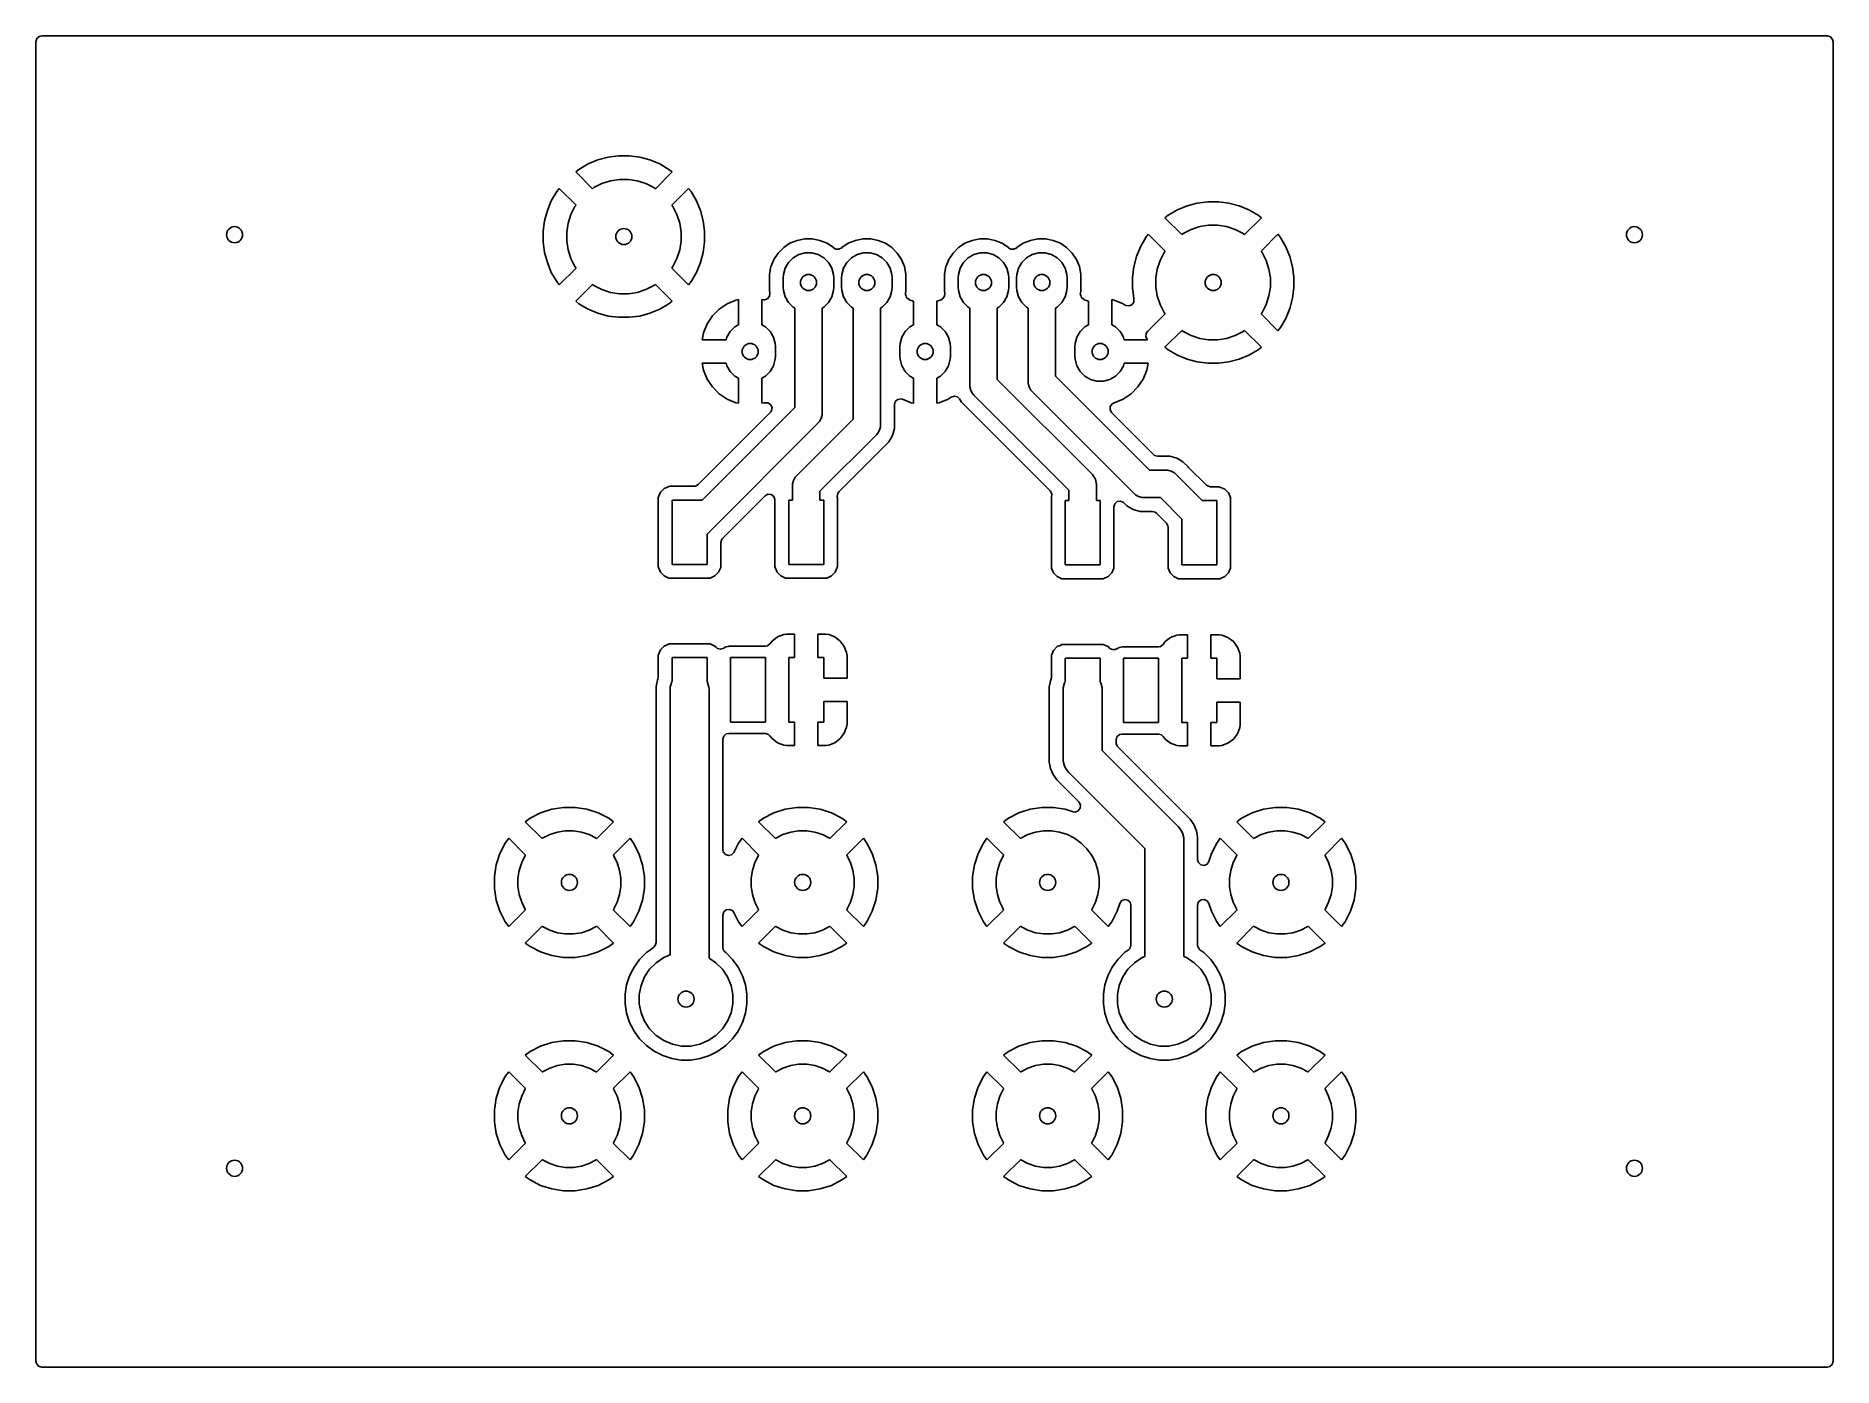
# Model space of a CAD drawing. Extents: x 0.03 to 1.57, y 0.03 to 1.17.
import ezdxf

# ---------------------------------------------------------------- set-up
doc = ezdxf.new("R2010")
doc.units = 0
doc.header["$MEASUREMENT"] = 0
doc.layers.add('BLACK', color=7, linetype='CONTINUOUS')

msp = doc.modelspace()

# ---------------------------------------------------------------- linework, layer by layer
at = {"layer": 'BLACK', "linetype": 'CONTINUOUS'}
for p, q in [((0.0297, 1.1653), (0.0305, 1.168)), ((0.0297, 1.0029), (0.0297, 1.1653)), ((0.0305, 1.168), (0.0326, 1.1698)), ((0.0326, 1.1698), (0.0347, 1.1703)), ((0.0347, 1.1703), (1.5653, 1.1703)), ((1.5653, 1.1703), (1.568, 1.1695)), ((1.568, 1.1695), (1.5698, 1.1674)), ((1.5698, 1.1674), (1.5703, 1.1653)), ((1.5703, 1.1653), (1.5703, 0.0347)), ((0.5114, 1.0641), (0.5031, 1.0606)), ((0.5202, 1.0664), (0.5114, 1.0641)), ((0.5114, 1.0641), (0.5114, 1.0641)), ((0.5292, 1.0676), (0.5202, 1.0664)), ((0.5383, 1.0676), (0.5292, 1.0676)), ((0.5292, 1.0676), (0.5292, 1.0676)), ((0.5473, 1.0664), (0.5383, 1.0676)), ((0.5383, 1.0676), (0.5383, 1.0676)), ((0.556, 1.0641), (0.5473, 1.0664)), ((0.5644, 1.0606), (0.556, 1.0641)), ((0.556, 1.0641), (0.556, 1.0641)), ((0.4952, 1.056), (0.4924, 1.0539)), ((0.4924, 1.0539), (0.4924, 1.0539)), ((0.4924, 1.0539), (0.5068, 1.0394)), ((0.5031, 1.0606), (0.4952, 1.056)), ((0.4952, 1.056), (0.4952, 1.056)), ((0.5031, 1.0606), (0.5031, 1.0606)), ((0.5607, 1.0394), (0.5751, 1.0539)), ((0.5723, 1.056), (0.5644, 1.0606)), ((0.5644, 1.0606), (0.5644, 1.0606)), ((0.5751, 1.0539), (0.5723, 1.056)), ((0.5723, 1.056), (0.5723, 1.056)), ((0.4761, 1.0369), (0.4715, 1.029)), ((0.4782, 1.0397), (0.4761, 1.0369)), ((0.4761, 1.0369), (0.4761, 1.0369)), ((0.4927, 1.0253), (0.4782, 1.0397)), ((0.4782, 1.0397), (0.4782, 1.0397)), ((0.5068, 1.0394), (0.508, 1.0403)), ((0.508, 1.0403), (0.5149, 1.0438)), ((0.5149, 1.0438), (0.5222, 1.0462)), ((0.5222, 1.0462), (0.5299, 1.0474)), ((0.5299, 1.0474), (0.5376, 1.0474)), ((0.5376, 1.0474), (0.5452, 1.0462)), ((0.5452, 1.0462), (0.5526, 1.0438)), ((0.5526, 1.0438), (0.5594, 1.0403)), ((0.5594, 1.0403), (0.5607, 1.0394)), ((0.5892, 1.0397), (0.5748, 1.0253)), ((0.5914, 1.0369), (0.5892, 1.0397)), ((0.5959, 1.029), (0.5914, 1.0369)), ((0.5914, 1.0369), (0.5914, 1.0369)), ((0.4681, 1.0207), (0.4657, 1.0119)), ((0.4715, 1.029), (0.4681, 1.0207)), ((0.4681, 1.0207), (0.4681, 1.0207)), ((0.4715, 1.029), (0.4715, 1.029)), ((0.4859, 1.0099), (0.4883, 1.0172)), ((0.4883, 1.0172), (0.4918, 1.0241)), ((0.4918, 1.0241), (0.4927, 1.0253)), ((0.5748, 1.0253), (0.5757, 1.0241)), ((0.5757, 1.0241), (0.5792, 1.0172)), ((0.5792, 1.0172), (0.5816, 1.0099)), ((0.5994, 1.0207), (0.5959, 1.029)), ((0.5959, 1.029), (0.5959, 1.029)), ((0.6018, 1.0119), (0.5994, 1.0207)), ((0.5994, 1.0207), (0.5994, 1.0207)), ((1.0082, 1.0212), (1.0003, 1.0167)), ((1.0166, 1.0247), (1.0082, 1.0212)), ((1.0082, 1.0212), (1.0082, 1.0212)), ((1.0253, 1.027), (1.0166, 1.0247)), ((1.0166, 1.0247), (1.0166, 1.0247)), ((1.0343, 1.0282), (1.0253, 1.027)), ((1.0434, 1.0282), (1.0343, 1.0282)), ((1.0343, 1.0282), (1.0343, 1.0282)), ((1.0524, 1.027), (1.0434, 1.0282)), ((1.0434, 1.0282), (1.0434, 1.0282)), ((1.0611, 1.0247), (1.0524, 1.027)), ((1.0695, 1.0212), (1.0611, 1.0247)), ((1.0611, 1.0247), (1.0611, 1.0247)), ((1.0774, 1.0167), (1.0695, 1.0212)), ((1.0695, 1.0212), (1.0695, 1.0212)), ((0.0297, 0.7744), (0.0297, 1.0029)), ((0.4657, 1.0119), (0.4645, 1.0029)), ((0.4645, 1.0029), (0.4645, 0.9938)), ((0.4847, 1.0022), (0.4859, 1.0099)), ((0.4847, 0.9945), (0.4847, 1.0022)), ((0.5816, 1.0099), (0.5828, 1.0022)), ((0.5828, 1.0022), (0.5828, 0.9945)), ((0.6029, 1.0029), (0.6018, 1.0119)), ((0.6029, 0.9938), (0.6029, 1.0029)), ((0.6029, 1.0029), (0.6029, 1.0029)), ((1.0003, 1.0167), (0.9975, 1.0145)), ((0.9975, 1.0145), (0.9975, 1.0145)), ((0.9975, 1.0145), (1.0119, 1.0001)), ((1.0003, 1.0167), (1.0003, 1.0167)), ((1.0131, 1.001), (1.02, 1.0045)), ((1.02, 1.0045), (1.0274, 1.0069)), ((1.0274, 1.0069), (1.035, 1.0081)), ((1.035, 1.0081), (1.0427, 1.0081)), ((1.0427, 1.0081), (1.0503, 1.0069)), ((1.0503, 1.0069), (1.0577, 1.0045)), ((1.0577, 1.0045), (1.0646, 1.001)), ((1.0658, 1.0001), (1.0802, 1.0145)), ((1.0802, 1.0145), (1.0774, 1.0167)), ((1.0774, 1.0167), (1.0774, 1.0167)), ((0.4645, 0.9938), (0.4657, 0.9848)), ((0.4859, 0.9869), (0.4847, 0.9945)), ((0.4883, 0.9795), (0.4859, 0.9869)), ((0.5816, 0.9869), (0.5792, 0.9795)), ((0.5828, 0.9945), (0.5816, 0.9869)), ((0.6018, 0.9848), (0.6029, 0.9938)), ((0.6029, 0.9938), (0.6029, 0.9938)), ((0.6707, 0.9889), (0.666, 0.9843)), ((0.6732, 0.9906), (0.6707, 0.9889)), ((0.6707, 0.9889), (0.6707, 0.9889)), ((0.6761, 0.9926), (0.6732, 0.9906)), ((0.6822, 0.9951), (0.6761, 0.9926)), ((0.6887, 0.9964), (0.6822, 0.9951)), ((0.6953, 0.9964), (0.6887, 0.9964)), ((0.7018, 0.9951), (0.6953, 0.9964)), ((0.7079, 0.9926), (0.7018, 0.9951)), ((0.7133, 0.9889), (0.7079, 0.9926)), ((0.7135, 0.9888), (0.7133, 0.9889)), ((0.7153, 0.9877), (0.7135, 0.9888)), ((0.7181, 0.9875), (0.7153, 0.9877)), ((0.7205, 0.9888), (0.7181, 0.9875)), ((0.7207, 0.9889), (0.7205, 0.9888)), ((0.7261, 0.9926), (0.7207, 0.9889)), ((0.7322, 0.9951), (0.7261, 0.9926)), ((0.7387, 0.9964), (0.7322, 0.9951)), ((0.7453, 0.9964), (0.7387, 0.9964)), ((0.7518, 0.9951), (0.7453, 0.9964)), ((0.7579, 0.9926), (0.7518, 0.9951)), ((0.7633, 0.9889), (0.7579, 0.9926)), ((0.768, 0.9843), (0.7633, 0.9889)), ((0.8207, 0.9889), (0.816, 0.9843)), ((0.8232, 0.9906), (0.8207, 0.9889)), ((0.8207, 0.9889), (0.8207, 0.9889)), ((0.8261, 0.9926), (0.8232, 0.9906)), ((0.8322, 0.9951), (0.8261, 0.9926)), ((0.8387, 0.9964), (0.8322, 0.9951)), ((0.8453, 0.9964), (0.8387, 0.9964)), ((0.8518, 0.9951), (0.8453, 0.9964)), ((0.8579, 0.9926), (0.8518, 0.9951)), ((0.8633, 0.9889), (0.8579, 0.9926)), ((0.8635, 0.9888), (0.8633, 0.9889)), ((0.8653, 0.9877), (0.8635, 0.9888)), ((0.8681, 0.9875), (0.8653, 0.9877)), ((0.8705, 0.9888), (0.8681, 0.9875)), ((0.8707, 0.9889), (0.8705, 0.9888)), ((0.8761, 0.9926), (0.8707, 0.9889)), ((0.8822, 0.9951), (0.8761, 0.9926)), ((0.8887, 0.9964), (0.8822, 0.9951)), ((0.8953, 0.9964), (0.8887, 0.9964)), ((0.9018, 0.9951), (0.8953, 0.9964)), ((0.9079, 0.9926), (0.9018, 0.9951)), ((0.9133, 0.9889), (0.9079, 0.9926)), ((0.918, 0.9843), (0.9133, 0.9889)), ((0.9766, 0.9897), (0.9732, 0.9813)), ((0.9812, 0.9975), (0.9766, 0.9897)), ((0.9766, 0.9897), (0.9766, 0.9897)), ((0.9833, 1.0004), (0.9812, 0.9975)), ((0.9812, 0.9975), (0.9812, 0.9975)), ((0.9978, 0.9859), (0.9833, 1.0004)), ((0.9833, 1.0004), (0.9833, 1.0004)), ((1.0119, 1.0001), (1.0131, 1.001)), ((1.0646, 1.001), (1.0658, 1.0001)), ((1.0944, 1.0004), (1.0799, 0.9859)), ((1.0965, 0.9975), (1.0944, 1.0004)), ((1.1011, 0.9897), (1.0965, 0.9975)), ((1.0965, 0.9975), (1.0965, 0.9975)), ((1.1045, 0.9813), (1.1011, 0.9897)), ((1.1011, 0.9897), (1.1011, 0.9897)), ((0.4657, 0.9848), (0.4681, 0.9761)), ((0.4681, 0.9761), (0.4681, 0.9761)), ((0.4681, 0.9761), (0.4715, 0.9677)), ((0.4782, 0.957), (0.4927, 0.9714)), ((0.4918, 0.9727), (0.4883, 0.9795)), ((0.4927, 0.9714), (0.4918, 0.9727)), ((0.5757, 0.9727), (0.5748, 0.9714)), ((0.5748, 0.9714), (0.5892, 0.957)), ((0.5792, 0.9795), (0.5757, 0.9727)), ((0.5959, 0.9677), (0.5994, 0.9761)), ((0.5994, 0.9761), (0.6018, 0.9848)), ((0.5994, 0.9761), (0.5994, 0.9761)), ((0.6598, 0.9727), (0.6585, 0.9662)), ((0.6605, 0.9745), (0.6598, 0.9727)), ((0.6623, 0.9788), (0.6605, 0.9745)), ((0.666, 0.9843), (0.6623, 0.9788)), ((0.666, 0.9843), (0.666, 0.9843)), ((0.6705, 0.9658), (0.672, 0.9712)), ((0.672, 0.9712), (0.6748, 0.9761)), ((0.6748, 0.9761), (0.6788, 0.9801)), ((0.6788, 0.9801), (0.6837, 0.9829)), ((0.6837, 0.9829), (0.6892, 0.9844)), ((0.6892, 0.9844), (0.6948, 0.9844)), ((0.6948, 0.9844), (0.7003, 0.9829)), ((0.7003, 0.9829), (0.7052, 0.9801)), ((0.7052, 0.9801), (0.7092, 0.9761)), ((0.7092, 0.9761), (0.712, 0.9712)), ((0.712, 0.9712), (0.7135, 0.9658)), ((0.7205, 0.9658), (0.722, 0.9712)), ((0.722, 0.9712), (0.7248, 0.9761)), ((0.7248, 0.9761), (0.7288, 0.9801)), ((0.7288, 0.9801), (0.7337, 0.9829)), ((0.7337, 0.9829), (0.7392, 0.9844)), ((0.7392, 0.9844), (0.7448, 0.9844)), ((0.7448, 0.9844), (0.7503, 0.9829)), ((0.7503, 0.9829), (0.7552, 0.9801)), ((0.7552, 0.9801), (0.7592, 0.9761)), ((0.7592, 0.9761), (0.762, 0.9712)), ((0.762, 0.9712), (0.7635, 0.9658)), ((0.7717, 0.9788), (0.768, 0.9843)), ((0.7742, 0.9727), (0.7717, 0.9788)), ((0.7755, 0.9662), (0.7742, 0.9727)), ((0.8098, 0.9727), (0.8085, 0.9662)), ((0.8105, 0.9745), (0.8098, 0.9727)), ((0.8123, 0.9788), (0.8105, 0.9745)), ((0.816, 0.9843), (0.8123, 0.9788)), ((0.816, 0.9843), (0.816, 0.9843)), ((0.8205, 0.9658), (0.822, 0.9712)), ((0.822, 0.9712), (0.8248, 0.9761)), ((0.8248, 0.9761), (0.8288, 0.9801)), ((0.8288, 0.9801), (0.8337, 0.9829)), ((0.8337, 0.9829), (0.8392, 0.9844)), ((0.8392, 0.9844), (0.8448, 0.9844)), ((0.8448, 0.9844), (0.8503, 0.9829)), ((0.8503, 0.9829), (0.8552, 0.9801)), ((0.8552, 0.9801), (0.8592, 0.9761)), ((0.8592, 0.9761), (0.862, 0.9712)), ((0.862, 0.9712), (0.8635, 0.9658)), ((0.8705, 0.9658), (0.872, 0.9712)), ((0.872, 0.9712), (0.8748, 0.9761)), ((0.8748, 0.9761), (0.8788, 0.9801)), ((0.8788, 0.9801), (0.8837, 0.9829)), ((0.8837, 0.9829), (0.8892, 0.9844)), ((0.8892, 0.9844), (0.8948, 0.9844)), ((0.8948, 0.9844), (0.9003, 0.9829)), ((0.9003, 0.9829), (0.9052, 0.9801)), ((0.9052, 0.9801), (0.9092, 0.9761)), ((0.9092, 0.9761), (0.912, 0.9712)), ((0.912, 0.9712), (0.9135, 0.9658)), ((0.9217, 0.9788), (0.918, 0.9843)), ((0.9242, 0.9727), (0.9217, 0.9788)), ((0.9255, 0.9662), (0.9242, 0.9727)), ((0.9708, 0.9725), (0.9696, 0.9635)), ((0.9732, 0.9813), (0.9708, 0.9725)), ((0.9732, 0.9813), (0.9732, 0.9813)), ((0.991, 0.9705), (0.9934, 0.9778)), ((0.9934, 0.9778), (0.9969, 0.9847)), ((0.9969, 0.9847), (0.9978, 0.9859)), ((1.0799, 0.9859), (1.0808, 0.9847)), ((1.0808, 0.9847), (1.0843, 0.9778)), ((1.0843, 0.9778), (1.0867, 0.9705)), ((1.1069, 0.9725), (1.1045, 0.9813)), ((1.1045, 0.9813), (1.1045, 0.9813)), ((1.1081, 0.9635), (1.1069, 0.9725)), ((0.4715, 0.9677), (0.4715, 0.9677)), ((0.4715, 0.9677), (0.4761, 0.9598)), ((0.4761, 0.9598), (0.4782, 0.957)), ((0.5068, 0.9573), (0.4924, 0.9429)), ((0.508, 0.9564), (0.5068, 0.9573)), ((0.5149, 0.9529), (0.508, 0.9564)), ((0.5594, 0.9564), (0.5526, 0.9529)), ((0.5607, 0.9573), (0.5594, 0.9564)), ((0.5751, 0.9429), (0.5607, 0.9573)), ((0.5892, 0.957), (0.5914, 0.9598)), ((0.5892, 0.957), (0.5892, 0.957)), ((0.5914, 0.9598), (0.5959, 0.9677)), ((0.5914, 0.9598), (0.5914, 0.9598)), ((0.5959, 0.9677), (0.5959, 0.9677)), ((0.6585, 0.9662), (0.6585, 0.9518)), ((0.6703, 0.9629), (0.6705, 0.9658)), ((0.6703, 0.9551), (0.6703, 0.9629)), ((0.7135, 0.9658), (0.7137, 0.9629)), ((0.7137, 0.9629), (0.7137, 0.9551)), ((0.7203, 0.9629), (0.7205, 0.9658)), ((0.7203, 0.9551), (0.7203, 0.9629)), ((0.7635, 0.9658), (0.7637, 0.9629)), ((0.7637, 0.9629), (0.7637, 0.9551)), ((0.7755, 0.9518), (0.7755, 0.9662)), ((0.8085, 0.9662), (0.8085, 0.9518)), ((0.8203, 0.9629), (0.8205, 0.9658)), ((0.8203, 0.9551), (0.8203, 0.9629)), ((0.8635, 0.9658), (0.8637, 0.9629)), ((0.8637, 0.9629), (0.8637, 0.9551)), ((0.8703, 0.9629), (0.8705, 0.9658)), ((0.8703, 0.9551), (0.8703, 0.9629)), ((0.9135, 0.9658), (0.9137, 0.9629)), ((0.9137, 0.9629), (0.9137, 0.9551)), ((0.9255, 0.9518), (0.9255, 0.9662)), ((0.9696, 0.9635), (0.9696, 0.9545)), ((0.9898, 0.9629), (0.991, 0.9705)), ((0.9898, 0.9551), (0.9898, 0.9629)), ((1.0867, 0.9705), (1.0879, 0.9629)), ((1.0879, 0.9629), (1.0879, 0.9551)), ((1.1081, 0.9545), (1.1081, 0.9635)), ((1.1081, 0.9635), (1.1081, 0.9635)), ((0.4924, 0.9429), (0.4952, 0.9407)), ((0.4952, 0.9407), (0.5031, 0.9362)), ((0.5222, 0.9505), (0.5149, 0.9529)), ((0.5299, 0.9493), (0.5222, 0.9505)), ((0.5376, 0.9493), (0.5299, 0.9493)), ((0.5452, 0.9505), (0.5376, 0.9493)), ((0.5526, 0.9529), (0.5452, 0.9505)), ((0.5644, 0.9362), (0.5723, 0.9407)), ((0.5723, 0.9407), (0.5751, 0.9429)), ((0.5723, 0.9407), (0.5723, 0.9407)), ((0.5751, 0.9429), (0.5751, 0.9429)), ((0.6223, 0.9408), (0.6154, 0.9362)), ((0.6298, 0.9439), (0.6223, 0.9408)), ((0.6298, 0.9439), (0.6298, 0.9439)), ((0.632, 0.9444), (0.6298, 0.9439)), ((0.632, 0.9229), (0.632, 0.9444)), ((0.653, 0.9442), (0.652, 0.9444)), ((0.652, 0.9444), (0.652, 0.9229)), ((0.6543, 0.9441), (0.653, 0.9442)), ((0.6569, 0.945), (0.6543, 0.9441)), ((0.6586, 0.9472), (0.6569, 0.945)), ((0.6585, 0.9518), (0.6589, 0.95)), ((0.6589, 0.95), (0.6586, 0.9472)), ((0.6705, 0.9522), (0.6703, 0.9551)), ((0.672, 0.9468), (0.6705, 0.9522)), ((0.6748, 0.9419), (0.672, 0.9468)), ((0.6788, 0.9379), (0.6748, 0.9419)), ((0.7092, 0.9419), (0.7052, 0.9379)), ((0.712, 0.9468), (0.7092, 0.9419)), ((0.7135, 0.9522), (0.712, 0.9468)), ((0.7137, 0.9551), (0.7135, 0.9522)), ((0.7205, 0.9522), (0.7203, 0.9551)), ((0.722, 0.9468), (0.7205, 0.9522)), ((0.7248, 0.9419), (0.722, 0.9468)), ((0.7288, 0.9379), (0.7248, 0.9419)), ((0.7592, 0.9419), (0.7552, 0.9379)), ((0.762, 0.9468), (0.7592, 0.9419)), ((0.7635, 0.9522), (0.762, 0.9468)), ((0.7637, 0.9551), (0.7635, 0.9522)), ((0.775, 0.9488), (0.7751, 0.95)), ((0.7751, 0.9486), (0.775, 0.9488)), ((0.7751, 0.95), (0.7755, 0.9518)), ((0.7751, 0.9485), (0.7751, 0.9486)), ((0.7756, 0.9473), (0.7751, 0.9485)), ((0.776, 0.9461), (0.7756, 0.9473)), ((0.7761, 0.946), (0.776, 0.9461)), ((0.7761, 0.9459), (0.7761, 0.946)), ((0.7772, 0.9452), (0.7761, 0.9459)), ((0.7782, 0.9444), (0.7772, 0.9452)), ((0.7783, 0.9444), (0.7782, 0.9444)), ((0.7784, 0.9443), (0.7783, 0.9444)), ((0.782, 0.9431), (0.7784, 0.9443)), ((0.782, 0.9229), (0.782, 0.9431)), ((0.8056, 0.9443), (0.802, 0.9431)), ((0.802, 0.9431), (0.802, 0.9229)), ((0.8069, 0.945), (0.8056, 0.9443)), ((0.8086, 0.9472), (0.8069, 0.945)), ((0.8085, 0.9518), (0.8089, 0.95)), ((0.8089, 0.95), (0.8086, 0.9472)), ((0.8205, 0.9522), (0.8203, 0.9551)), ((0.822, 0.9468), (0.8205, 0.9522)), ((0.8248, 0.9419), (0.822, 0.9468)), ((0.8288, 0.9379), (0.8248, 0.9419)), ((0.8592, 0.9419), (0.8552, 0.9379)), ((0.862, 0.9468), (0.8592, 0.9419)), ((0.8635, 0.9522), (0.862, 0.9468)), ((0.8637, 0.9551), (0.8635, 0.9522)), ((0.8705, 0.9522), (0.8703, 0.9551)), ((0.872, 0.9468), (0.8705, 0.9522)), ((0.8748, 0.9419), (0.872, 0.9468)), ((0.8788, 0.9379), (0.8748, 0.9419)), ((0.9092, 0.9419), (0.9052, 0.9379)), ((0.912, 0.9468), (0.9092, 0.9419)), ((0.9135, 0.9522), (0.912, 0.9468)), ((0.9137, 0.9551), (0.9135, 0.9522)), ((0.925, 0.9488), (0.9251, 0.95)), ((0.9251, 0.9486), (0.925, 0.9488)), ((0.9251, 0.95), (0.9255, 0.9518)), ((0.9251, 0.9485), (0.9251, 0.9486)), ((0.9256, 0.9473), (0.9251, 0.9485)), ((0.926, 0.9461), (0.9256, 0.9473)), ((0.9261, 0.946), (0.926, 0.9461)), ((0.9261, 0.9459), (0.9261, 0.946)), ((0.9272, 0.9452), (0.9261, 0.9459)), ((0.9282, 0.9444), (0.9272, 0.9452)), ((0.9283, 0.9444), (0.9282, 0.9444)), ((0.9284, 0.9443), (0.9283, 0.9444)), ((0.932, 0.9431), (0.9284, 0.9443)), ((0.932, 0.9229), (0.932, 0.9431)), ((0.9541, 0.9439), (0.952, 0.9444)), ((0.952, 0.9444), (0.952, 0.9229)), ((0.9541, 0.9439), (0.9541, 0.9439)), ((0.9617, 0.9408), (0.9541, 0.9439)), ((0.9634, 0.9397), (0.9617, 0.9408)), ((0.9693, 0.94), (0.9667, 0.9389)), ((0.9709, 0.9423), (0.9693, 0.94)), ((0.9696, 0.9545), (0.9708, 0.9455)), ((0.9708, 0.9455), (0.9708, 0.9455)), ((0.9708, 0.9455), (0.9709, 0.9451)), ((0.9709, 0.9451), (0.9709, 0.9423)), ((0.991, 0.9475), (0.9898, 0.9551)), ((0.9934, 0.9402), (0.991, 0.9475)), ((0.9969, 0.9333), (0.9934, 0.9402)), ((1.0843, 0.9402), (1.0808, 0.9333)), ((1.0867, 0.9475), (1.0843, 0.9402)), ((1.0879, 0.9551), (1.0867, 0.9475)), ((1.1045, 0.9367), (1.1069, 0.9455)), ((1.1069, 0.9455), (1.1081, 0.9545)), ((1.1081, 0.9545), (1.1081, 0.9545)), ((0.5031, 0.9362), (0.5031, 0.9362)), ((0.5031, 0.9362), (0.5114, 0.9327)), ((0.5114, 0.9327), (0.5114, 0.9327)), ((0.5114, 0.9327), (0.5202, 0.9303)), ((0.5202, 0.9303), (0.5292, 0.9292)), ((0.5292, 0.9292), (0.5383, 0.9292)), ((0.5383, 0.9292), (0.5473, 0.9303)), ((0.5473, 0.9303), (0.556, 0.9327)), ((0.556, 0.9327), (0.5644, 0.9362)), ((0.556, 0.9327), (0.556, 0.9327)), ((0.5644, 0.9362), (0.5644, 0.9362)), ((0.6096, 0.9304), (0.6051, 0.9236)), ((0.6154, 0.9362), (0.6096, 0.9304)), ((0.6096, 0.9304), (0.6096, 0.9304)), ((0.6154, 0.9362), (0.6154, 0.9362)), ((0.6802, 0.9371), (0.6788, 0.9379)), ((0.6802, 0.8519), (0.6802, 0.9371)), ((0.7052, 0.9379), (0.7038, 0.9371)), ((0.7038, 0.9371), (0.7038, 0.847)), ((0.7302, 0.9371), (0.7288, 0.9379)), ((0.7302, 0.8419), (0.7302, 0.9371)), ((0.7552, 0.9379), (0.7538, 0.9371)), ((0.7538, 0.9371), (0.7538, 0.837)), ((0.8302, 0.9371), (0.8288, 0.9379)), ((0.8302, 0.871), (0.8302, 0.9371)), ((0.8552, 0.9379), (0.8538, 0.9371)), ((0.8538, 0.9371), (0.8538, 0.8759)), ((0.8802, 0.9371), (0.8788, 0.9379)), ((0.8802, 0.874), (0.8802, 0.9371)), ((0.9052, 0.9379), (0.9038, 0.9371)), ((0.9038, 0.9371), (0.9038, 0.8789)), ((0.964, 0.9394), (0.9634, 0.9397)), ((0.9667, 0.9389), (0.964, 0.9394)), ((0.9827, 0.917), (0.9978, 0.9321)), ((0.9978, 0.9321), (0.9969, 0.9333)), ((1.0808, 0.9333), (1.0799, 0.9321)), ((1.0799, 0.9321), (1.0944, 0.9176)), ((1.0965, 0.9205), (1.1011, 0.9283)), ((1.1011, 0.9283), (1.1045, 0.9367)), ((1.1011, 0.9283), (1.1011, 0.9283)), ((1.1045, 0.9367), (1.1045, 0.9367)), ((0.6019, 0.916), (0.6007, 0.9099)), ((0.6007, 0.9099), (0.6214, 0.9099)), ((0.6051, 0.9236), (0.6019, 0.916)), ((0.6019, 0.916), (0.6019, 0.916)), ((0.6214, 0.9099), (0.622, 0.9122)), ((0.622, 0.9122), (0.6248, 0.9171)), ((0.6248, 0.9171), (0.6288, 0.9211)), ((0.6288, 0.9211), (0.632, 0.9229)), ((0.652, 0.9229), (0.6552, 0.9211)), ((0.6552, 0.9211), (0.6592, 0.9171)), ((0.6592, 0.9171), (0.662, 0.9122)), ((0.662, 0.9122), (0.6635, 0.9067)), ((0.7705, 0.9067), (0.772, 0.9122)), ((0.772, 0.9122), (0.7748, 0.9171)), ((0.7748, 0.9171), (0.7788, 0.9211)), ((0.7788, 0.9211), (0.782, 0.9229)), ((0.802, 0.9229), (0.8052, 0.9211)), ((0.8052, 0.9211), (0.8092, 0.9171)), ((0.8092, 0.9171), (0.812, 0.9122)), ((0.812, 0.9122), (0.8135, 0.9067)), ((0.9205, 0.9067), (0.922, 0.9122)), ((0.922, 0.9122), (0.9248, 0.9171)), ((0.9248, 0.9171), (0.9288, 0.9211)), ((0.9288, 0.9211), (0.932, 0.9229)), ((0.952, 0.9229), (0.9552, 0.9211)), ((0.9552, 0.9211), (0.9592, 0.9171)), ((0.9592, 0.9171), (0.962, 0.9122)), ((0.962, 0.9122), (0.9626, 0.9099)), ((0.9626, 0.9099), (0.9827, 0.9099)), ((0.9813, 0.9124), (0.9815, 0.9152)), ((0.9827, 0.9099), (0.9813, 0.9124)), ((0.9815, 0.9152), (0.9827, 0.917)), ((0.9827, 0.9099), (0.9827, 0.9099)), ((1.0119, 0.9179), (0.9975, 0.9035)), ((1.0131, 0.917), (1.0119, 0.9179)), ((1.02, 0.9135), (1.0131, 0.917)), ((1.0274, 0.9111), (1.02, 0.9135)), ((1.035, 0.9099), (1.0274, 0.9111)), ((1.0427, 0.9099), (1.035, 0.9099)), ((1.0503, 0.9111), (1.0427, 0.9099)), ((1.0577, 0.9135), (1.0503, 0.9111)), ((1.0646, 0.917), (1.0577, 0.9135)), ((1.0658, 0.9179), (1.0646, 0.917)), ((1.0802, 0.9035), (1.0658, 0.9179)), ((1.0944, 0.9176), (1.0965, 0.9205)), ((1.0944, 0.9176), (1.0944, 0.9176)), ((1.0965, 0.9205), (1.0965, 0.9205)), ((0.6635, 0.9067), (0.6637, 0.9039)), ((0.6637, 0.896), (0.6635, 0.8932)), ((0.6637, 0.9039), (0.6637, 0.896)), ((0.7703, 0.9039), (0.7705, 0.9067)), ((0.7703, 0.896), (0.7703, 0.9039)), ((0.7705, 0.8932), (0.7703, 0.896)), ((0.8135, 0.9067), (0.8137, 0.9039)), ((0.8137, 0.896), (0.8135, 0.8932)), ((0.8137, 0.9039), (0.8137, 0.896)), ((0.9203, 0.9039), (0.9205, 0.9067)), ((0.9203, 0.896), (0.9203, 0.9039)), ((0.9205, 0.8932), (0.9203, 0.896)), ((0.9975, 0.9035), (1.0003, 0.9013)), ((1.0003, 0.9013), (1.0082, 0.8968)), ((1.0082, 0.8968), (1.0082, 0.8968)), ((1.0082, 0.8968), (1.0166, 0.8933)), ((1.0611, 0.8933), (1.0695, 0.8968)), ((1.0695, 0.8968), (1.0774, 0.9013)), ((1.0695, 0.8968), (1.0695, 0.8968)), ((1.0774, 0.9013), (1.0802, 0.9035)), ((1.0774, 0.9013), (1.0774, 0.9013)), ((1.0802, 0.9035), (1.0802, 0.9035)), ((0.6007, 0.8899), (0.6019, 0.8839)), ((0.6214, 0.8899), (0.6007, 0.8899)), ((0.6019, 0.8839), (0.6019, 0.8839)), ((0.6019, 0.8839), (0.6051, 0.8763)), ((0.622, 0.8877), (0.6214, 0.8899)), ((0.6248, 0.8828), (0.622, 0.8877)), ((0.6288, 0.8788), (0.6248, 0.8828)), ((0.632, 0.877), (0.6288, 0.8788)), ((0.6552, 0.8788), (0.652, 0.877)), ((0.6592, 0.8828), (0.6552, 0.8788)), ((0.662, 0.8877), (0.6592, 0.8828)), ((0.6635, 0.8932), (0.662, 0.8877)), ((0.772, 0.8877), (0.7705, 0.8932)), ((0.7748, 0.8828), (0.772, 0.8877)), ((0.7788, 0.8788), (0.7748, 0.8828)), ((0.782, 0.877), (0.7788, 0.8788)), ((0.8052, 0.8788), (0.802, 0.877)), ((0.8092, 0.8828), (0.8052, 0.8788)), ((0.812, 0.8877), (0.8092, 0.8828)), ((0.8135, 0.8932), (0.812, 0.8877)), ((0.9038, 0.8789), (0.9844, 0.7983)), ((0.922, 0.8877), (0.9205, 0.8932)), ((0.9248, 0.8828), (0.922, 0.8877)), ((0.9288, 0.8788), (0.9248, 0.8828)), ((0.9337, 0.876), (0.9288, 0.8788)), ((0.9552, 0.8788), (0.9503, 0.876)), ((0.9592, 0.8828), (0.9552, 0.8788)), ((0.962, 0.8877), (0.9592, 0.8828)), ((0.9626, 0.8899), (0.962, 0.8877)), ((0.9833, 0.8899), (0.9626, 0.8899)), ((0.9789, 0.8763), (0.9821, 0.8839)), ((0.9821, 0.8839), (0.9833, 0.8899)), ((0.9821, 0.8839), (0.9821, 0.8839)), ((1.0166, 0.8933), (1.0166, 0.8933)), ((1.0166, 0.8933), (1.0253, 0.891)), ((1.0253, 0.891), (1.0343, 0.8898)), ((1.0343, 0.8898), (1.0434, 0.8898)), ((1.0434, 0.8898), (1.0524, 0.891)), ((1.0524, 0.891), (1.0611, 0.8933)), ((1.0611, 0.8933), (1.0611, 0.8933)), ((0.6051, 0.8763), (0.6096, 0.8695)), ((0.6096, 0.8695), (0.6096, 0.8695)), ((0.6096, 0.8695), (0.6154, 0.8637)), ((0.6154, 0.8637), (0.6154, 0.8637)), ((0.6154, 0.8637), (0.6223, 0.8591)), ((0.632, 0.8555), (0.632, 0.877)), ((0.652, 0.877), (0.652, 0.8555)), ((0.782, 0.8555), (0.782, 0.877)), ((0.802, 0.877), (0.802, 0.8555)), ((0.8303, 0.8695), (0.8302, 0.871)), ((0.8311, 0.8665), (0.8303, 0.8695)), ((0.8326, 0.8638), (0.8311, 0.8665)), ((0.8336, 0.8626), (0.8326, 0.8638)), ((0.8538, 0.8759), (0.9354, 0.7944)), ((0.8803, 0.8725), (0.8802, 0.874)), ((0.8811, 0.8695), (0.8803, 0.8725)), ((0.8826, 0.8668), (0.8811, 0.8695)), ((0.8836, 0.8656), (0.8826, 0.8668)), ((0.9711, 0.7781), (0.8836, 0.8656)), ((0.9392, 0.8745), (0.9337, 0.876)), ((0.9448, 0.8745), (0.9392, 0.8745)), ((0.9503, 0.876), (0.9448, 0.8745)), ((0.9617, 0.8591), (0.9686, 0.8637)), ((0.9686, 0.8637), (0.9744, 0.8695)), ((0.9686, 0.8637), (0.9686, 0.8637)), ((0.9744, 0.8695), (0.9789, 0.8763)), ((0.9744, 0.8695), (0.9744, 0.8695)), ((0.6593, 0.8478), (0.5974, 0.7859)), ((0.6009, 0.7726), (0.6802, 0.8519)), ((0.6223, 0.8591), (0.6298, 0.856)), ((0.6298, 0.856), (0.6298, 0.856)), ((0.6298, 0.856), (0.632, 0.8555)), ((0.632, 0.8555), (0.632, 0.8555)), ((0.652, 0.8555), (0.6541, 0.856)), ((0.652, 0.8555), (0.652, 0.8555)), ((0.6541, 0.856), (0.6543, 0.856)), ((0.6543, 0.856), (0.6571, 0.856)), ((0.6571, 0.856), (0.6595, 0.8545)), ((0.6603, 0.8492), (0.6593, 0.8478)), ((0.6595, 0.8545), (0.6607, 0.852)), ((0.6607, 0.852), (0.6603, 0.8492)), ((0.7656, 0.8544), (0.7664, 0.8571)), ((0.7656, 0.8339), (0.7656, 0.8544)), ((0.7664, 0.8571), (0.7685, 0.8589)), ((0.7685, 0.8589), (0.7713, 0.8593)), ((0.7713, 0.8593), (0.7725, 0.859)), ((0.7725, 0.859), (0.7799, 0.856)), ((0.7799, 0.856), (0.7799, 0.856)), ((0.7799, 0.856), (0.782, 0.8555)), ((0.782, 0.8555), (0.782, 0.8555)), ((0.802, 0.8555), (0.8041, 0.856)), ((0.802, 0.8555), (0.802, 0.8555)), ((0.8041, 0.856), (0.8117, 0.8591)), ((0.8041, 0.856), (0.8041, 0.856)), ((0.8117, 0.8591), (0.8144, 0.8609)), ((0.8117, 0.8591), (0.8117, 0.8591)), ((0.8144, 0.8609), (0.8171, 0.8617)), ((0.8171, 0.8617), (0.8198, 0.861)), ((0.8198, 0.861), (0.8215, 0.8593)), ((0.8215, 0.8593), (0.8231, 0.8565)), ((0.8231, 0.8565), (0.8231, 0.8565)), ((0.8231, 0.8565), (0.8245, 0.8551)), ((0.8245, 0.8551), (0.8275, 0.8521)), ((0.8275, 0.8521), (0.8275, 0.8521)), ((0.8275, 0.8521), (0.8993, 0.7803)), ((0.9152, 0.7811), (0.8336, 0.8626)), ((0.9505, 0.8501), (0.9507, 0.8529)), ((0.9518, 0.8476), (0.9505, 0.8501)), ((0.9507, 0.8529), (0.9523, 0.8551)), ((0.9878, 0.8116), (0.9518, 0.8476)), ((0.9523, 0.8551), (0.9539, 0.8558)), ((0.9539, 0.8559), (0.9541, 0.856)), ((0.9539, 0.8558), (0.9539, 0.8559)), ((0.9541, 0.856), (0.9617, 0.8591)), ((0.7004, 0.8387), (0.605, 0.7433)), ((0.6816, 0.7934), (0.7302, 0.8419)), ((0.7014, 0.8398), (0.7004, 0.8387)), ((0.7023, 0.8415), (0.7014, 0.8398)), ((0.7014, 0.8398), (0.7014, 0.8398)), ((0.7029, 0.8425), (0.7023, 0.8415)), ((0.7037, 0.8455), (0.7029, 0.8425)), ((0.7038, 0.847), (0.7037, 0.8455)), ((0.7037, 0.8455), (0.7037, 0.8455)), ((0.7529, 0.8325), (0.7514, 0.8298)), ((0.7537, 0.8355), (0.7529, 0.8325)), ((0.7538, 0.837), (0.7537, 0.8355)), ((0.764, 0.8279), (0.7656, 0.8339)), ((0.7504, 0.8286), (0.7018, 0.7801)), ((0.7181, 0.7796), (0.7563, 0.8179)), ((0.7514, 0.8298), (0.7504, 0.8286)), ((0.7563, 0.8179), (0.7609, 0.8225)), ((0.7563, 0.8179), (0.7563, 0.8179)), ((0.7609, 0.8225), (0.7629, 0.8259)), ((0.7609, 0.8225), (0.7609, 0.8225)), ((0.7609, 0.8225), (0.7609, 0.8225)), ((0.7629, 0.8259), (0.764, 0.8279)), ((0.7629, 0.8259), (0.7629, 0.8259)), ((0.7629, 0.8259), (0.7629, 0.8259)), ((0.764, 0.8279), (0.764, 0.8279)), ((0.9887, 0.8109), (0.9878, 0.8116)), ((0.9913, 0.8101), (0.9887, 0.8109)), ((0.9951, 0.8101), (0.9913, 0.8101)), ((0.9954, 0.8101), (0.9951, 0.8101)), ((0.9951, 0.8101), (0.9951, 0.8101)), ((1.0016, 0.8101), (0.9954, 0.8101)), ((1.0076, 0.8085), (1.0016, 0.8101)), ((1.0084, 0.8081), (1.0076, 0.8085)), ((1.0096, 0.8074), (1.0084, 0.8081)), ((1.013, 0.8054), (1.0096, 0.8074)), ((1.0096, 0.8074), (1.0096, 0.8074)), ((1.0174, 0.801), (1.013, 0.8054)), ((0.5974, 0.7859), (0.595, 0.7845)), ((0.6782, 0.785), (0.6783, 0.7865)), ((0.6783, 0.7865), (0.6791, 0.7895)), ((0.6791, 0.7895), (0.6806, 0.7922)), ((0.6806, 0.7922), (0.6816, 0.7934)), ((0.9354, 0.7944), (0.9364, 0.7932)), ((0.9364, 0.7932), (0.9379, 0.7905)), ((0.9379, 0.7905), (0.9387, 0.7875)), ((0.9387, 0.7875), (0.9388, 0.786)), ((0.9388, 0.786), (0.9388, 0.7721)), ((0.9844, 0.7983), (0.9985, 0.7983)), ((0.9985, 0.7983), (1, 0.7982)), ((1, 0.7982), (1.003, 0.7974)), ((1.003, 0.7974), (1.0057, 0.7959)), ((1.0057, 0.7959), (1.0069, 0.7949)), ((1.0069, 0.7949), (1.0296, 0.7721)), ((1.0178, 0.8006), (1.0174, 0.801)), ((1.0174, 0.801), (1.0174, 0.801)), ((1.0331, 0.7854), (1.0178, 0.8006)), ((1.0178, 0.8006), (1.0178, 0.8006)), ((0.0297, 0.4501), (0.0297, 0.7744)), ((0.5633, 0.7754), (0.5632, 0.7744)), ((0.5632, 0.7744), (0.5632, 0.7157)), ((0.5651, 0.7794), (0.5633, 0.7754)), ((0.5682, 0.7825), (0.5651, 0.7794)), ((0.5651, 0.7794), (0.5651, 0.7794)), ((0.5711, 0.7838), (0.5682, 0.7825)), ((0.5723, 0.7843), (0.5711, 0.7838)), ((0.5733, 0.7844), (0.5723, 0.7843)), ((0.5939, 0.7844), (0.5733, 0.7844)), ((0.575, 0.7175), (0.575, 0.7726)), ((0.575, 0.7726), (0.6009, 0.7726)), ((0.595, 0.7845), (0.5939, 0.7844)), ((0.6182, 0.7398), (0.6547, 0.7763)), ((0.6547, 0.7763), (0.6572, 0.7777)), ((0.6572, 0.7777), (0.66, 0.7775)), ((0.66, 0.7775), (0.6622, 0.7758)), ((0.6622, 0.7758), (0.6632, 0.7732)), ((0.6632, 0.7732), (0.6632, 0.7728)), ((0.6632, 0.7728), (0.6632, 0.7157)), ((0.675, 0.7175), (0.675, 0.7726)), ((0.675, 0.7726), (0.6782, 0.7726)), ((0.6782, 0.7726), (0.6782, 0.785)), ((0.7018, 0.7801), (0.7018, 0.7726)), ((0.7018, 0.7726), (0.705, 0.7726)), ((0.705, 0.7726), (0.705, 0.7175)), ((0.7167, 0.7756), (0.7171, 0.7783)), ((0.7167, 0.7754), (0.7167, 0.7756)), ((0.7168, 0.7744), (0.7167, 0.7754)), ((0.7167, 0.7754), (0.7167, 0.7754)), ((0.7168, 0.7157), (0.7168, 0.7744)), ((0.7171, 0.7783), (0.7181, 0.7796)), ((0.8993, 0.7803), (0.9006, 0.7778)), ((0.9003, 0.7748), (0.9002, 0.7738)), ((0.9002, 0.7738), (0.9002, 0.7152)), ((0.9004, 0.7751), (0.9003, 0.7748)), ((0.9003, 0.7748), (0.9003, 0.7748)), ((0.9006, 0.7778), (0.9004, 0.7752)), ((0.9004, 0.7752), (0.9004, 0.7752)), ((0.9004, 0.7752), (0.9004, 0.7752)), ((0.9004, 0.7752), (0.9004, 0.7751)), ((0.912, 0.717), (0.912, 0.7721)), ((0.912, 0.7721), (0.9152, 0.7721)), ((0.9152, 0.7721), (0.9152, 0.7811)), ((0.9388, 0.7721), (0.942, 0.7721)), ((0.942, 0.7721), (0.942, 0.717)), ((0.9546, 0.7695), (0.9567, 0.7713)), ((0.9567, 0.7713), (0.9595, 0.7717)), ((0.9595, 0.7717), (0.962, 0.7705)), ((0.962, 0.7705), (0.9623, 0.7703)), ((0.9623, 0.7703), (0.965, 0.7676)), ((0.9723, 0.7771), (0.9711, 0.7781)), ((0.975, 0.7756), (0.9723, 0.7771)), ((0.978, 0.7748), (0.975, 0.7756)), ((0.9795, 0.7747), (0.978, 0.7748)), ((0.9936, 0.7747), (0.9795, 0.7747)), ((1.012, 0.7563), (0.9936, 0.7747)), ((1.0296, 0.7721), (1.042, 0.7721)), ((1.0339, 0.7847), (1.0331, 0.7854)), ((1.0366, 0.7839), (1.0339, 0.7847)), ((1.0437, 0.7839), (1.0366, 0.7839)), ((1.042, 0.7721), (1.042, 0.717)), ((1.0447, 0.7838), (1.0437, 0.7839)), ((1.0488, 0.782), (1.0447, 0.7838)), ((1.0519, 0.7789), (1.0488, 0.782)), ((1.0537, 0.7748), (1.0519, 0.7789)), ((1.0538, 0.7738), (1.0537, 0.7748)), ((1.0538, 0.7152), (1.0538, 0.7738)), ((0.9538, 0.7668), (0.9546, 0.7695)), ((0.9538, 0.7152), (0.9538, 0.7668)), ((0.965, 0.7676), (0.965, 0.7676)), ((0.965, 0.7676), (0.9704, 0.7645)), ((0.9704, 0.7645), (0.9704, 0.7645)), ((0.9704, 0.7645), (0.9764, 0.7629)), ((0.9764, 0.7629), (0.9764, 0.7629)), ((0.9764, 0.7629), (0.9829, 0.7629)), ((0.9829, 0.7629), (0.9829, 0.7629)), ((0.9829, 0.7629), (0.9867, 0.7629)), ((0.9867, 0.7629), (0.9893, 0.7621)), ((0.9893, 0.7621), (0.9902, 0.7614)), ((0.9902, 0.7614), (0.9988, 0.7528)), ((1.012, 0.717), (1.012, 0.7563)), ((0.605, 0.7433), (0.605, 0.7175)), ((0.6176, 0.739), (0.6182, 0.7398)), ((0.9988, 0.7528), (1.0001, 0.7504)), ((1.0001, 0.7504), (1.0002, 0.7493)), ((1.0002, 0.7493), (1.0002, 0.7152)), ((0.6168, 0.7363), (0.6176, 0.739)), ((0.6168, 0.7157), (0.6168, 0.7363)), ((0.5632, 0.7157), (0.5632, 0.7157)), ((0.5632, 0.7157), (0.5633, 0.7147)), ((0.5633, 0.7147), (0.5633, 0.7147)), ((0.5633, 0.7147), (0.5651, 0.7107)), ((0.5651, 0.7107), (0.5682, 0.7076)), ((0.605, 0.7175), (0.575, 0.7175)), ((0.6118, 0.7076), (0.6149, 0.7107)), ((0.6149, 0.7107), (0.6167, 0.7147)), ((0.6149, 0.7107), (0.6149, 0.7107)), ((0.6149, 0.7107), (0.6149, 0.7107)), ((0.6167, 0.7147), (0.6168, 0.7157)), ((0.6632, 0.7157), (0.6632, 0.7157)), ((0.6632, 0.7157), (0.6633, 0.7147)), ((0.6633, 0.7147), (0.6633, 0.7147)), ((0.6633, 0.7147), (0.6651, 0.7107)), ((0.6651, 0.7107), (0.6682, 0.7076)), ((0.705, 0.7175), (0.675, 0.7175)), ((0.7118, 0.7076), (0.7149, 0.7107)), ((0.7149, 0.7107), (0.7167, 0.7147)), ((0.7149, 0.7107), (0.7149, 0.7107)), ((0.7149, 0.7107), (0.7149, 0.7107)), ((0.7167, 0.7147), (0.7168, 0.7157)), ((0.9002, 0.7152), (0.9002, 0.7152)), ((0.9002, 0.7152), (0.9003, 0.7142)), ((0.9003, 0.7142), (0.9003, 0.7142)), ((0.9003, 0.7142), (0.9021, 0.7102)), ((0.9021, 0.7102), (0.9052, 0.707)), ((0.942, 0.717), (0.912, 0.717)), ((0.9488, 0.707), (0.9519, 0.7102)), ((0.9519, 0.7102), (0.9537, 0.7142)), ((0.9519, 0.7102), (0.9519, 0.7102)), ((0.9519, 0.7102), (0.9519, 0.7102)), ((0.9537, 0.7142), (0.9538, 0.7152)), ((1.0002, 0.7152), (1.0002, 0.7152)), ((1.0002, 0.7152), (1.0003, 0.7142)), ((1.0003, 0.7142), (1.0003, 0.7142)), ((1.0003, 0.7142), (1.0021, 0.7102)), ((1.0021, 0.7102), (1.0052, 0.707)), ((1.042, 0.717), (1.012, 0.717)), ((1.0488, 0.707), (1.0519, 0.7102)), ((1.0519, 0.7102), (1.0537, 0.7142)), ((1.0519, 0.7102), (1.0519, 0.7102)), ((1.0519, 0.7102), (1.0519, 0.7102)), ((1.0537, 0.7142), (1.0538, 0.7152)), ((0.5682, 0.7076), (0.5682, 0.7076)), ((0.5682, 0.7076), (0.5723, 0.7058)), ((0.5723, 0.7058), (0.5723, 0.7058)), ((0.5723, 0.7058), (0.5733, 0.7056)), ((0.5733, 0.7056), (0.5733, 0.7056)), ((0.5733, 0.7056), (0.6067, 0.7056)), ((0.6067, 0.7056), (0.6077, 0.7058)), ((0.6067, 0.7056), (0.6067, 0.7056)), ((0.6077, 0.7058), (0.6118, 0.7076)), ((0.6077, 0.7058), (0.6077, 0.7058)), ((0.6682, 0.7076), (0.6682, 0.7076)), ((0.6682, 0.7076), (0.6723, 0.7058)), ((0.6723, 0.7058), (0.6723, 0.7058)), ((0.6723, 0.7058), (0.6733, 0.7056)), ((0.6733, 0.7056), (0.6733, 0.7056)), ((0.6733, 0.7056), (0.7067, 0.7056)), ((0.7067, 0.7056), (0.7077, 0.7058)), ((0.7067, 0.7056), (0.7067, 0.7056)), ((0.7077, 0.7058), (0.7118, 0.7076)), ((0.7077, 0.7058), (0.7077, 0.7058)), ((0.9052, 0.707), (0.9052, 0.707)), ((0.9052, 0.707), (0.9093, 0.7052)), ((0.9093, 0.7052), (0.9093, 0.7052)), ((0.9093, 0.7052), (0.9103, 0.7051)), ((0.9103, 0.7051), (0.9103, 0.7051)), ((0.9103, 0.7051), (0.9437, 0.7051)), ((0.9437, 0.7051), (0.9447, 0.7052)), ((0.9437, 0.7051), (0.9437, 0.7051)), ((0.9447, 0.7052), (0.9488, 0.707)), ((0.9447, 0.7052), (0.9447, 0.7052)), ((1.0052, 0.707), (1.0052, 0.707)), ((1.0052, 0.707), (1.0093, 0.7052)), ((1.0093, 0.7052), (1.0093, 0.7052)), ((1.0093, 0.7052), (1.0103, 0.7051)), ((1.0103, 0.7051), (1.0103, 0.7051)), ((1.0103, 0.7051), (1.0437, 0.7051)), ((1.0437, 0.7051), (1.0447, 0.7052)), ((1.0437, 0.7051), (1.0437, 0.7051)), ((1.0447, 0.7052), (1.0488, 0.707)), ((1.0447, 0.7052), (1.0447, 0.7052)), ((0.5682, 0.6475), (0.5651, 0.6444)), ((0.5714, 0.6489), (0.5682, 0.6475)), ((0.5723, 0.6493), (0.5714, 0.6489)), ((0.5733, 0.6494), (0.5723, 0.6493)), ((0.6067, 0.6494), (0.5733, 0.6494)), ((0.6077, 0.6493), (0.6067, 0.6494)), ((0.6118, 0.6475), (0.6077, 0.6493)), ((0.613, 0.6462), (0.6118, 0.6475)), ((0.623, 0.6472), (0.6212, 0.6468)), ((0.6241, 0.6474), (0.623, 0.6472)), ((0.655, 0.6474), (0.6241, 0.6474)), ((0.6567, 0.6477), (0.655, 0.6474)), ((0.6589, 0.6494), (0.6567, 0.6477)), ((0.6608, 0.6518), (0.6589, 0.6494)), ((0.6654, 0.6553), (0.6608, 0.6518)), ((0.6707, 0.6573), (0.6654, 0.6553)), ((0.6654, 0.6553), (0.6654, 0.6553)), ((0.6731, 0.6576), (0.6707, 0.6573)), ((0.68, 0.6576), (0.6731, 0.6576)), ((0.6731, 0.6576), (0.6731, 0.6576)), ((0.68, 0.6376), (0.68, 0.6576)), ((0.7069, 0.6576), (0.7, 0.6576)), ((0.7, 0.6576), (0.7, 0.6376)), ((0.7093, 0.6573), (0.7069, 0.6576)), ((0.7069, 0.6576), (0.7069, 0.6576)), ((0.7146, 0.6553), (0.7093, 0.6573)), ((0.7192, 0.6518), (0.7146, 0.6553)), ((0.7227, 0.6472), (0.7192, 0.6518)), ((0.7247, 0.6419), (0.7227, 0.6472)), ((0.7227, 0.6472), (0.7227, 0.6472)), ((0.9079, 0.6481), (0.9052, 0.647)), ((0.9093, 0.6488), (0.9079, 0.6481)), ((0.9103, 0.6489), (0.9093, 0.6488)), ((0.9437, 0.6489), (0.9103, 0.6489)), ((0.9447, 0.6488), (0.9437, 0.6489)), ((0.9488, 0.647), (0.9447, 0.6488)), ((0.9937, 0.6472), (0.992, 0.6469)), ((0.9959, 0.6489), (0.9937, 0.6472)), ((0.9978, 0.6513), (0.9959, 0.6489)), ((1.0024, 0.6548), (0.9978, 0.6513)), ((1.0077, 0.6568), (1.0024, 0.6548)), ((1.0024, 0.6548), (1.0024, 0.6548)), ((1.0101, 0.657), (1.0077, 0.6568)), ((1.017, 0.657), (1.0101, 0.657)), ((1.0101, 0.657), (1.0101, 0.657)), ((1.017, 0.637), (1.017, 0.657)), ((1.0439, 0.657), (1.037, 0.657)), ((1.037, 0.657), (1.037, 0.637)), ((1.0463, 0.6568), (1.0439, 0.657)), ((1.0439, 0.657), (1.0439, 0.657)), ((1.0516, 0.6548), (1.0463, 0.6568)), ((1.0562, 0.6513), (1.0516, 0.6548)), ((1.0597, 0.6467), (1.0562, 0.6513)), ((0.5633, 0.6403), (0.5632, 0.6393)), ((0.5632, 0.6393), (0.5632, 0.6209)), ((0.5651, 0.6444), (0.5633, 0.6403)), ((0.5651, 0.6444), (0.5651, 0.6444)), ((0.575, 0.6173), (0.575, 0.6376)), ((0.575, 0.6376), (0.605, 0.6376)), ((0.605, 0.6376), (0.605, 0.6173)), ((0.6139, 0.6455), (0.613, 0.6462)), ((0.6166, 0.6448), (0.6139, 0.6455)), ((0.6193, 0.6456), (0.6166, 0.6448)), ((0.6212, 0.6468), (0.6193, 0.6456)), ((0.625, 0.5824), (0.625, 0.6376)), ((0.625, 0.6376), (0.655, 0.6376)), ((0.655, 0.6376), (0.655, 0.5824)), ((0.675, 0.5824), (0.675, 0.6376)), ((0.675, 0.6376), (0.68, 0.6376)), ((0.7, 0.6376), (0.705, 0.6376)), ((0.705, 0.6376), (0.705, 0.62)), ((0.725, 0.6395), (0.7247, 0.6419)), ((0.725, 0.62), (0.725, 0.6395)), ((0.725, 0.6395), (0.725, 0.6395)), ((0.9003, 0.6398), (0.9002, 0.6388)), ((0.9002, 0.6388), (0.9002, 0.6204)), ((0.9021, 0.6438), (0.9003, 0.6398)), ((0.9052, 0.647), (0.9021, 0.6438)), ((0.9021, 0.6438), (0.9021, 0.6438)), ((0.912, 0.6167), (0.912, 0.637)), ((0.912, 0.637), (0.942, 0.637)), ((0.942, 0.637), (0.942, 0.6167)), ((0.95, 0.6457), (0.9488, 0.647)), ((0.9509, 0.645), (0.95, 0.6457)), ((0.9536, 0.6442), (0.9509, 0.645)), ((0.9563, 0.6451), (0.9536, 0.6442)), ((0.9582, 0.6463), (0.9563, 0.6451)), ((0.9611, 0.6469), (0.9582, 0.6463)), ((0.992, 0.6469), (0.9611, 0.6469)), ((0.962, 0.5819), (0.962, 0.637)), ((0.962, 0.637), (0.992, 0.637)), ((0.992, 0.637), (0.992, 0.5819)), ((1.012, 0.5819), (1.012, 0.637)), ((1.012, 0.637), (1.017, 0.637)), ((1.037, 0.637), (1.042, 0.637)), ((1.042, 0.637), (1.042, 0.6195)), ((1.0617, 0.6413), (1.0597, 0.6467)), ((1.0597, 0.6467), (1.0597, 0.6467)), ((1.062, 0.639), (1.0617, 0.6413)), ((1.062, 0.6195), (1.062, 0.639)), ((1.062, 0.639), (1.062, 0.639)), ((0.5625, 0.6183), (0.5614, 0.6128)), ((0.5628, 0.619), (0.5625, 0.6183)), ((0.5625, 0.6183), (0.5625, 0.6183)), ((0.5632, 0.6209), (0.5628, 0.619)), ((0.5734, 0.6122), (0.5745, 0.6164)), ((0.5745, 0.6164), (0.575, 0.6173)), ((0.605, 0.6173), (0.6055, 0.6164)), ((0.6055, 0.6164), (0.6066, 0.6122)), ((0.705, 0.62), (0.725, 0.62)), ((0.8995, 0.6178), (0.8984, 0.6123)), ((0.8998, 0.6185), (0.8995, 0.6178)), ((0.8995, 0.6178), (0.8995, 0.6178)), ((0.9002, 0.6204), (0.8998, 0.6185)), ((0.9115, 0.6159), (0.912, 0.6167)), ((0.942, 0.6167), (0.9425, 0.6159)), ((1.042, 0.6195), (1.062, 0.6195)), ((0.5614, 0.6128), (0.5614, 0.3935)), ((0.5733, 0.61), (0.5734, 0.6122)), ((0.5733, 0.3828), (0.5733, 0.61)), ((0.6066, 0.6122), (0.6067, 0.61)), ((0.6067, 0.61), (0.6067, 0.3801)), ((0.8984, 0.6123), (0.8984, 0.5482)), ((0.9103, 0.6095), (0.9104, 0.6117)), ((0.9103, 0.551), (0.9103, 0.6095)), ((0.9104, 0.6117), (0.9115, 0.6159)), ((0.9425, 0.6159), (0.9436, 0.6117)), ((0.9436, 0.6117), (0.9437, 0.6095)), ((0.9437, 0.6095), (0.9437, 0.5579)), ((0.725, 0.6), (0.705, 0.6)), ((0.705, 0.6), (0.705, 0.5824)), ((0.725, 0.5805), (0.725, 0.6)), ((1.062, 0.5995), (1.042, 0.5995)), ((1.042, 0.5995), (1.042, 0.5819)), ((1.062, 0.58), (1.062, 0.5995)), ((0.6186, 0.5676), (0.6194, 0.5703)), ((0.6194, 0.5703), (0.6215, 0.5722)), ((0.6215, 0.5722), (0.6238, 0.5726)), ((0.6238, 0.5726), (0.6238, 0.5726)), ((0.6238, 0.5726), (0.624, 0.5726)), ((0.624, 0.5726), (0.624, 0.5726)), ((0.624, 0.5726), (0.6241, 0.5726)), ((0.6241, 0.5726), (0.655, 0.5726)), ((0.655, 0.5824), (0.625, 0.5824)), ((0.655, 0.5726), (0.6576, 0.5718)), ((0.6576, 0.5718), (0.6589, 0.5706)), ((0.6589, 0.5706), (0.6608, 0.5682)), ((0.68, 0.5824), (0.675, 0.5824)), ((0.68, 0.5624), (0.68, 0.5824)), ((0.705, 0.5824), (0.7, 0.5824)), ((0.7, 0.5824), (0.7, 0.5624)), ((0.7192, 0.5682), (0.7227, 0.5728)), ((0.7227, 0.5728), (0.7247, 0.5781)), ((0.7227, 0.5728), (0.7227, 0.5728)), ((0.7247, 0.5781), (0.725, 0.5805)), ((0.725, 0.5805), (0.725, 0.5805)), ((0.9564, 0.5698), (0.9585, 0.5716)), ((0.9585, 0.5716), (0.9608, 0.572)), ((0.9608, 0.572), (0.9608, 0.5721)), ((0.9608, 0.5721), (0.961, 0.5721)), ((0.961, 0.5721), (0.961, 0.5721)), ((0.961, 0.5721), (0.9611, 0.5721)), ((0.9611, 0.5721), (0.992, 0.5721)), ((0.992, 0.5819), (0.962, 0.5819)), ((0.992, 0.5721), (0.9946, 0.5713)), ((0.9946, 0.5713), (0.9959, 0.5701)), ((0.9959, 0.5701), (0.9978, 0.5676)), ((1.017, 0.5819), (1.012, 0.5819)), ((1.017, 0.5619), (1.017, 0.5819)), ((1.042, 0.5819), (1.037, 0.5819)), ((1.037, 0.5819), (1.037, 0.5619)), ((1.0562, 0.5676), (1.0597, 0.5722)), ((1.0597, 0.5722), (1.0617, 0.5776)), ((1.0597, 0.5722), (1.0597, 0.5722)), ((1.0617, 0.5776), (1.062, 0.58)), ((1.062, 0.58), (1.062, 0.58)), ((0.6186, 0.473), (0.6186, 0.5676)), ((0.6608, 0.5682), (0.6654, 0.5647)), ((0.6654, 0.5647), (0.6707, 0.5627)), ((0.6707, 0.5627), (0.6731, 0.5624)), ((0.6731, 0.5624), (0.68, 0.5624)), ((0.7, 0.5624), (0.7069, 0.5624)), ((0.7069, 0.5624), (0.7093, 0.5627)), ((0.7093, 0.5627), (0.7146, 0.5647)), ((0.7146, 0.5647), (0.7192, 0.5682)), ((0.7146, 0.5647), (0.7146, 0.5647)), ((0.9437, 0.5579), (1.0088, 0.4928)), ((0.9556, 0.5671), (0.9564, 0.5698)), ((0.9556, 0.5649), (0.9556, 0.5671)), ((0.9557, 0.5638), (0.9556, 0.5649)), ((0.9557, 0.5637), (0.9557, 0.5638)), ((0.9558, 0.5635), (0.9557, 0.5637)), ((0.9564, 0.5625), (0.9558, 0.5635)), ((0.957, 0.5614), (0.9564, 0.5625)), ((1.0152, 0.5032), (0.957, 0.5614)), ((0.9978, 0.5676), (1.0024, 0.5642)), ((1.0024, 0.5642), (1.0077, 0.5622)), ((1.0077, 0.5622), (1.0101, 0.5619)), ((1.0101, 0.5619), (1.017, 0.5619)), ((1.037, 0.5619), (1.0439, 0.5619)), ((1.0439, 0.5619), (1.0463, 0.5622)), ((1.0463, 0.5622), (1.0516, 0.5642)), ((1.0516, 0.5642), (1.0562, 0.5676)), ((1.0516, 0.5642), (1.0516, 0.5642)), ((0.8984, 0.5482), (0.8995, 0.5427)), ((0.8995, 0.5427), (0.8995, 0.5427)), ((0.8995, 0.5427), (0.9017, 0.5375)), ((0.9104, 0.5488), (0.9103, 0.551)), ((0.9115, 0.5446), (0.9104, 0.5488)), ((0.9126, 0.5427), (0.9115, 0.5446)), ((0.9137, 0.5408), (0.9126, 0.5427)), ((0.9152, 0.5392), (0.9137, 0.5408)), ((0.9137, 0.5408), (0.9137, 0.5408)), ((0.9017, 0.5375), (0.9048, 0.5328)), ((0.9048, 0.5328), (0.9239, 0.5137)), ((0.9803, 0.4741), (0.9152, 0.5392)), ((0.4819, 0.5093), (0.4719, 0.5077)), ((0.4921, 0.5093), (0.4819, 0.5093)), ((0.5021, 0.5077), (0.4921, 0.5093)), ((0.6819, 0.5093), (0.6719, 0.5077)), ((0.6921, 0.5093), (0.6819, 0.5093)), ((0.7021, 0.5077), (0.6921, 0.5093)), ((0.8919, 0.5093), (0.8819, 0.5077)), ((0.9021, 0.5093), (0.8919, 0.5093)), ((0.9121, 0.5077), (0.9021, 0.5093)), ((0.925, 0.5085), (0.9233, 0.5063)), ((0.9239, 0.5137), (0.9252, 0.5113)), ((0.9252, 0.5113), (0.925, 0.5085)), ((1.0919, 0.5093), (1.0819, 0.5077)), ((1.1021, 0.5093), (1.0919, 0.5093)), ((1.1121, 0.5077), (1.1021, 0.5093)), ((0.4533, 0.5), (0.4492, 0.497)), ((0.4492, 0.497), (0.4492, 0.497)), ((0.4492, 0.497), (0.4636, 0.4826)), ((0.4623, 0.5046), (0.4533, 0.5)), ((0.4719, 0.5077), (0.4623, 0.5046)), ((0.4623, 0.5046), (0.4623, 0.5046)), ((0.5117, 0.5046), (0.5021, 0.5077)), ((0.5104, 0.4826), (0.5248, 0.497)), ((0.5207, 0.5), (0.5117, 0.5046)), ((0.5117, 0.5046), (0.5117, 0.5046)), ((0.5248, 0.497), (0.5207, 0.5)), ((0.6533, 0.5), (0.6492, 0.497)), ((0.6492, 0.497), (0.6492, 0.497)), ((0.6492, 0.497), (0.6636, 0.4826)), ((0.6623, 0.5046), (0.6533, 0.5)), ((0.6719, 0.5077), (0.6623, 0.5046)), ((0.6623, 0.5046), (0.6623, 0.5046)), ((0.7117, 0.5046), (0.7021, 0.5077)), ((0.7104, 0.4826), (0.7248, 0.497)), ((0.7207, 0.5), (0.7117, 0.5046)), ((0.7117, 0.5046), (0.7117, 0.5046)), ((0.7248, 0.497), (0.7207, 0.5)), ((0.8633, 0.5), (0.8592, 0.497)), ((0.8592, 0.497), (0.8592, 0.497)), ((0.8592, 0.497), (0.8736, 0.4826)), ((0.8723, 0.5046), (0.8633, 0.5)), ((0.8819, 0.5077), (0.8723, 0.5046)), ((0.8723, 0.5046), (0.8723, 0.5046)), ((0.9188, 0.5055), (0.9121, 0.5077)), ((0.9207, 0.5053), (0.9188, 0.5055)), ((0.9233, 0.5063), (0.9207, 0.5053)), ((1.0192, 0.4992), (1.0152, 0.5032)), ((1.0223, 0.4945), (1.0192, 0.4992)), ((1.0245, 0.4893), (1.0223, 0.4945)), ((1.0633, 0.5), (1.0592, 0.497)), ((1.0592, 0.497), (1.0592, 0.497)), ((1.0592, 0.497), (1.0736, 0.4826)), ((1.0723, 0.5046), (1.0633, 0.5)), ((1.0819, 0.5077), (1.0723, 0.5046)), ((1.0723, 0.5046), (1.0723, 0.5046)), ((1.1217, 0.5046), (1.1121, 0.5077)), ((1.1204, 0.4826), (1.1348, 0.497)), ((1.1307, 0.5), (1.1217, 0.5046)), ((1.1217, 0.5046), (1.1217, 0.5046)), ((1.1348, 0.497), (1.1307, 0.5)), ((0.432, 0.4787), (0.4274, 0.4697)), ((0.435, 0.4828), (0.432, 0.4787)), ((0.4494, 0.4684), (0.435, 0.4828)), ((0.435, 0.4828), (0.435, 0.4828)), ((0.4636, 0.4826), (0.4639, 0.4828)), ((0.4639, 0.4828), (0.4701, 0.4859)), ((0.4701, 0.4859), (0.4767, 0.4881)), ((0.4767, 0.4881), (0.4835, 0.4892)), ((0.4835, 0.4892), (0.4905, 0.4892)), ((0.4905, 0.4892), (0.4973, 0.4881)), ((0.4973, 0.4881), (0.5039, 0.4859)), ((0.5039, 0.4859), (0.5101, 0.4828)), ((0.5101, 0.4828), (0.5104, 0.4826)), ((0.539, 0.4828), (0.5246, 0.4684)), ((0.542, 0.4787), (0.539, 0.4828)), ((0.5466, 0.4697), (0.542, 0.4787)), ((0.632, 0.4787), (0.6279, 0.4707)), ((0.635, 0.4828), (0.632, 0.4787)), ((0.6494, 0.4684), (0.635, 0.4828)), ((0.635, 0.4828), (0.635, 0.4828)), ((0.6636, 0.4826), (0.6639, 0.4828)), ((0.6639, 0.4828), (0.6701, 0.4859)), ((0.6701, 0.4859), (0.6767, 0.4881)), ((0.6767, 0.4881), (0.6835, 0.4892)), ((0.6835, 0.4892), (0.6905, 0.4892)), ((0.6905, 0.4892), (0.6973, 0.4881)), ((0.6973, 0.4881), (0.7039, 0.4859)), ((0.7039, 0.4859), (0.7101, 0.4828)), ((0.7101, 0.4828), (0.7104, 0.4826)), ((0.739, 0.4828), (0.7246, 0.4684)), ((0.742, 0.4787), (0.739, 0.4828)), ((0.7466, 0.4697), (0.742, 0.4787)), ((0.842, 0.4787), (0.8374, 0.4697)), ((0.845, 0.4828), (0.842, 0.4787)), ((0.8594, 0.4684), (0.845, 0.4828)), ((0.845, 0.4828), (0.845, 0.4828)), ((0.8736, 0.4826), (0.8739, 0.4828)), ((0.8739, 0.4828), (0.8801, 0.4859)), ((0.8801, 0.4859), (0.8867, 0.4881)), ((0.8867, 0.4881), (0.8935, 0.4892)), ((0.8935, 0.4892), (0.9005, 0.4892)), ((0.9005, 0.4892), (0.9073, 0.4881)), ((0.9073, 0.4881), (0.9139, 0.4859)), ((0.9139, 0.4859), (0.9201, 0.4828)), ((0.9201, 0.4828), (0.9258, 0.4787)), ((0.9258, 0.4787), (0.9307, 0.4738)), ((1.0088, 0.4928), (1.0103, 0.4912)), ((1.0103, 0.4912), (1.0125, 0.4874)), ((1.0125, 0.4874), (1.0125, 0.4874)), ((1.0125, 0.4874), (1.0136, 0.4832)), ((1.0136, 0.4832), (1.0137, 0.481)), ((1.0137, 0.481), (1.0137, 0.3815)), ((1.0256, 0.4838), (1.0245, 0.4893)), ((1.0256, 0.4645), (1.0256, 0.4838)), ((1.0256, 0.4838), (1.0256, 0.4838)), ((1.042, 0.4787), (1.0374, 0.4697)), ((1.045, 0.4828), (1.042, 0.4787)), ((1.0594, 0.4684), (1.045, 0.4828)), ((1.045, 0.4828), (1.045, 0.4828)), ((1.0736, 0.4826), (1.0739, 0.4828)), ((1.0739, 0.4828), (1.0801, 0.4859)), ((1.0801, 0.4859), (1.0867, 0.4881)), ((1.0867, 0.4881), (1.0935, 0.4892)), ((1.0935, 0.4892), (1.1005, 0.4892)), ((1.1005, 0.4892), (1.1073, 0.4881)), ((1.1073, 0.4881), (1.1139, 0.4859)), ((1.1139, 0.4859), (1.1201, 0.4828)), ((1.1201, 0.4828), (1.1204, 0.4826)), ((1.149, 0.4828), (1.1346, 0.4684)), ((1.152, 0.4787), (1.149, 0.4828)), ((1.1566, 0.4697), (1.152, 0.4787)), ((0.4274, 0.4697), (0.4243, 0.4601)), ((0.4274, 0.4697), (0.4274, 0.4697)), ((0.4461, 0.4619), (0.4492, 0.4681)), ((0.4492, 0.4681), (0.4494, 0.4684)), ((0.5246, 0.4684), (0.5248, 0.4681)), ((0.5248, 0.4681), (0.5279, 0.4619)), ((0.5497, 0.4601), (0.5466, 0.4697)), ((0.5466, 0.4697), (0.5466, 0.4697)), ((0.6189, 0.4711), (0.6186, 0.473)), ((0.6207, 0.4689), (0.6189, 0.4711)), ((0.6233, 0.468), (0.6207, 0.4689)), ((0.626, 0.4687), (0.6233, 0.468)), ((0.6279, 0.4707), (0.626, 0.4687)), ((0.6461, 0.4619), (0.6492, 0.4681)), ((0.6492, 0.4681), (0.6494, 0.4684)), ((0.7246, 0.4684), (0.7248, 0.4681)), ((0.7248, 0.4681), (0.7279, 0.4619)), ((0.7497, 0.4601), (0.7466, 0.4697)), ((0.7466, 0.4697), (0.7466, 0.4697)), ((0.8374, 0.4697), (0.8343, 0.4601)), ((0.8374, 0.4697), (0.8374, 0.4697)), ((0.8561, 0.4619), (0.8592, 0.4681)), ((0.8592, 0.4681), (0.8594, 0.4684)), ((0.9307, 0.4738), (0.9348, 0.4681)), ((0.9348, 0.4681), (0.9379, 0.4619)), ((0.9803, 0.3815), (0.9803, 0.4741)), ((1.0263, 0.4619), (1.0256, 0.4645)), ((1.0352, 0.463), (1.0337, 0.4607)), ((1.0374, 0.4697), (1.0352, 0.463)), ((1.0374, 0.4697), (1.0374, 0.4697)), ((1.0561, 0.4619), (1.0592, 0.4681)), ((1.0592, 0.4681), (1.0594, 0.4684)), ((1.1346, 0.4684), (1.1348, 0.4681)), ((1.1348, 0.4681), (1.1379, 0.4619)), ((1.1597, 0.4601), (1.1566, 0.4697)), ((1.1566, 0.4697), (1.1566, 0.4697)), ((0.0297, 0.3491), (0.0297, 0.4501)), ((0.4243, 0.4601), (0.4227, 0.4501)), ((0.4227, 0.4501), (0.4227, 0.4399)), ((0.4428, 0.4485), (0.4439, 0.4553)), ((0.4428, 0.4415), (0.4428, 0.4485)), ((0.4439, 0.4553), (0.4461, 0.4619)), ((0.5279, 0.4619), (0.5301, 0.4553)), ((0.5301, 0.4553), (0.5312, 0.4485)), ((0.5312, 0.4485), (0.5312, 0.4415)), ((0.5513, 0.4501), (0.5497, 0.4601)), ((0.5513, 0.4399), (0.5513, 0.4501)), ((0.6428, 0.4485), (0.6439, 0.4553)), ((0.6428, 0.4415), (0.6428, 0.4485)), ((0.6439, 0.4553), (0.6461, 0.4619)), ((0.7279, 0.4619), (0.7301, 0.4553)), ((0.7301, 0.4553), (0.7312, 0.4485)), ((0.7312, 0.4485), (0.7312, 0.4415)), ((0.7513, 0.4501), (0.7497, 0.4601)), ((0.7513, 0.4399), (0.7513, 0.4501)), ((0.8343, 0.4601), (0.8327, 0.4501)), ((0.8327, 0.4501), (0.8327, 0.4399)), ((0.8528, 0.4485), (0.8539, 0.4553)), ((0.8528, 0.4415), (0.8528, 0.4485)), ((0.8539, 0.4553), (0.8561, 0.4619)), ((0.9379, 0.4619), (0.9401, 0.4553)), ((0.9401, 0.4553), (0.9412, 0.4485)), ((0.9412, 0.4485), (0.9412, 0.4415)), ((1.0283, 0.4601), (1.0263, 0.4619)), ((1.0311, 0.4596), (1.0283, 0.4601)), ((1.0337, 0.4607), (1.0311, 0.4596)), ((1.0528, 0.4485), (1.0539, 0.4553)), ((1.0528, 0.4415), (1.0528, 0.4485)), ((1.0539, 0.4553), (1.0561, 0.4619)), ((1.1379, 0.4619), (1.1401, 0.4553)), ((1.1401, 0.4553), (1.1412, 0.4485)), ((1.1412, 0.4485), (1.1412, 0.4415)), ((1.1613, 0.4501), (1.1597, 0.4601)), ((1.1613, 0.4399), (1.1613, 0.4501)), ((0.4227, 0.4399), (0.4243, 0.4299)), ((0.4439, 0.4347), (0.4428, 0.4415)), ((0.4461, 0.4281), (0.4439, 0.4347)), ((0.5301, 0.4347), (0.5279, 0.4281)), ((0.5312, 0.4415), (0.5301, 0.4347)), ((0.5497, 0.4299), (0.5513, 0.4399)), ((0.6439, 0.4347), (0.6428, 0.4415)), ((0.6461, 0.4281), (0.6439, 0.4347)), ((0.7301, 0.4347), (0.7279, 0.4281)), ((0.7312, 0.4415), (0.7301, 0.4347)), ((0.7497, 0.4299), (0.7513, 0.4399)), ((0.8327, 0.4399), (0.8343, 0.4299)), ((0.8539, 0.4347), (0.8528, 0.4415)), ((0.8561, 0.4281), (0.8539, 0.4347)), ((0.9401, 0.4347), (0.9379, 0.4281)), ((0.9412, 0.4415), (0.9401, 0.4347)), ((1.0539, 0.4347), (1.0528, 0.4415)), ((1.0561, 0.4281), (1.0539, 0.4347)), ((1.1401, 0.4347), (1.1379, 0.4281)), ((1.1412, 0.4415), (1.1401, 0.4347)), ((1.1597, 0.4299), (1.1613, 0.4399)), ((0.4243, 0.4299), (0.4274, 0.4203)), ((0.4274, 0.4203), (0.4274, 0.4203)), ((0.4274, 0.4203), (0.432, 0.4113)), ((0.435, 0.4072), (0.4494, 0.4216)), ((0.4492, 0.4219), (0.4461, 0.4281)), ((0.4494, 0.4216), (0.4492, 0.4219)), ((0.5248, 0.4219), (0.5246, 0.4216)), ((0.5246, 0.4216), (0.539, 0.4072)), ((0.5279, 0.4281), (0.5248, 0.4219)), ((0.542, 0.4113), (0.5466, 0.4203)), ((0.5466, 0.4203), (0.5497, 0.4299)), ((0.5466, 0.4203), (0.5466, 0.4203)), ((0.6186, 0.417), (0.6194, 0.4197)), ((0.6186, 0.3891), (0.6186, 0.417)), ((0.6194, 0.4197), (0.6215, 0.4216)), ((0.6215, 0.4216), (0.6242, 0.4219)), ((0.6242, 0.4219), (0.6268, 0.4208)), ((0.6268, 0.4208), (0.6279, 0.4193)), ((0.6279, 0.4193), (0.632, 0.4113)), ((0.635, 0.4072), (0.6494, 0.4216)), ((0.6492, 0.4219), (0.6461, 0.4281)), ((0.6494, 0.4216), (0.6492, 0.4219)), ((0.7248, 0.4219), (0.7246, 0.4216)), ((0.7246, 0.4216), (0.739, 0.4072)), ((0.7279, 0.4281), (0.7248, 0.4219)), ((0.742, 0.4113), (0.7466, 0.4203)), ((0.7466, 0.4203), (0.7497, 0.4299)), ((0.7466, 0.4203), (0.7466, 0.4203)), ((0.8343, 0.4299), (0.8374, 0.4203)), ((0.8374, 0.4203), (0.8374, 0.4203)), ((0.8374, 0.4203), (0.842, 0.4113)), ((0.845, 0.4072), (0.8594, 0.4216)), ((0.8592, 0.4219), (0.8561, 0.4281)), ((0.8594, 0.4216), (0.8592, 0.4219)), ((0.9348, 0.4219), (0.9346, 0.4216)), ((0.9346, 0.4216), (0.949, 0.4072)), ((0.9379, 0.4281), (0.9348, 0.4219)), ((0.952, 0.4113), (0.9566, 0.4203)), ((0.9566, 0.4203), (0.9588, 0.427)), ((0.9566, 0.4203), (0.9566, 0.4203)), ((0.9588, 0.427), (0.9603, 0.4293)), ((0.9603, 0.4293), (0.9629, 0.4304)), ((0.9629, 0.4304), (0.9657, 0.4299)), ((0.9657, 0.4299), (0.9677, 0.4281)), ((0.9677, 0.4281), (0.9684, 0.4255)), ((0.9684, 0.4255), (0.9684, 0.3913)), ((1.0256, 0.4255), (1.0264, 0.4282)), ((1.0256, 0.3913), (1.0256, 0.4255)), ((1.0264, 0.4282), (1.0285, 0.43)), ((1.0285, 0.43), (1.0312, 0.4304)), ((1.0312, 0.4304), (1.0338, 0.4292)), ((1.0338, 0.4292), (1.0352, 0.427)), ((1.0352, 0.427), (1.0374, 0.4203)), ((1.0374, 0.4203), (1.0374, 0.4203)), ((1.0374, 0.4203), (1.042, 0.4113)), ((1.045, 0.4072), (1.0594, 0.4216)), ((1.0592, 0.4219), (1.0561, 0.4281)), ((1.0594, 0.4216), (1.0592, 0.4219)), ((1.1348, 0.4219), (1.1346, 0.4216)), ((1.1346, 0.4216), (1.149, 0.4072)), ((1.1379, 0.4281), (1.1348, 0.4219)), ((1.152, 0.4113), (1.1566, 0.4203)), ((1.1566, 0.4203), (1.1597, 0.4299)), ((1.1566, 0.4203), (1.1566, 0.4203)), ((0.432, 0.4113), (0.435, 0.4072)), ((0.435, 0.4072), (0.435, 0.4072)), ((0.4636, 0.4074), (0.4492, 0.393)), ((0.4639, 0.4072), (0.4636, 0.4074)), ((0.4701, 0.4041), (0.4639, 0.4072)), ((0.4767, 0.4019), (0.4701, 0.4041)), ((0.4835, 0.4008), (0.4767, 0.4019)), ((0.4905, 0.4008), (0.4835, 0.4008)), ((0.4973, 0.4019), (0.4905, 0.4008)), ((0.5039, 0.4041), (0.4973, 0.4019)), ((0.5101, 0.4072), (0.5039, 0.4041)), ((0.5104, 0.4074), (0.5101, 0.4072)), ((0.5248, 0.393), (0.5104, 0.4074)), ((0.539, 0.4072), (0.542, 0.4113)), ((0.539, 0.4072), (0.539, 0.4072)), ((0.632, 0.4113), (0.635, 0.4072)), ((0.635, 0.4072), (0.635, 0.4072)), ((0.6636, 0.4074), (0.6492, 0.393)), ((0.6639, 0.4072), (0.6636, 0.4074)), ((0.6701, 0.4041), (0.6639, 0.4072)), ((0.6767, 0.4019), (0.6701, 0.4041)), ((0.6835, 0.4008), (0.6767, 0.4019)), ((0.6905, 0.4008), (0.6835, 0.4008)), ((0.6973, 0.4019), (0.6905, 0.4008)), ((0.7039, 0.4041), (0.6973, 0.4019)), ((0.7101, 0.4072), (0.7039, 0.4041)), ((0.7104, 0.4074), (0.7101, 0.4072)), ((0.7248, 0.393), (0.7104, 0.4074)), ((0.739, 0.4072), (0.742, 0.4113)), ((0.739, 0.4072), (0.739, 0.4072)), ((0.842, 0.4113), (0.845, 0.4072)), ((0.845, 0.4072), (0.845, 0.4072)), ((0.8736, 0.4074), (0.8592, 0.393)), ((0.8739, 0.4072), (0.8736, 0.4074)), ((0.8801, 0.4041), (0.8739, 0.4072)), ((0.8867, 0.4019), (0.8801, 0.4041)), ((0.8935, 0.4008), (0.8867, 0.4019)), ((0.9005, 0.4008), (0.8935, 0.4008)), ((0.9073, 0.4019), (0.9005, 0.4008)), ((0.9139, 0.4041), (0.9073, 0.4019)), ((0.9201, 0.4072), (0.9139, 0.4041)), ((0.9204, 0.4074), (0.9201, 0.4072)), ((0.9348, 0.393), (0.9204, 0.4074)), ((0.949, 0.4072), (0.952, 0.4113)), ((0.949, 0.4072), (0.949, 0.4072)), ((1.042, 0.4113), (1.045, 0.4072)), ((1.045, 0.4072), (1.045, 0.4072)), ((1.0736, 0.4074), (1.0592, 0.393)), ((1.0739, 0.4072), (1.0736, 0.4074)), ((1.0801, 0.4041), (1.0739, 0.4072)), ((1.0867, 0.4019), (1.0801, 0.4041)), ((1.0935, 0.4008), (1.0867, 0.4019)), ((1.1005, 0.4008), (1.0935, 0.4008)), ((1.1073, 0.4019), (1.1005, 0.4008)), ((1.1139, 0.4041), (1.1073, 0.4019)), ((1.1201, 0.4072), (1.1139, 0.4041)), ((1.1204, 0.4074), (1.1201, 0.4072)), ((1.1348, 0.393), (1.1204, 0.4074)), ((1.149, 0.4072), (1.152, 0.4113)), ((1.149, 0.4072), (1.149, 0.4072)), ((0.4492, 0.393), (0.4492, 0.393)), ((0.4492, 0.393), (0.4533, 0.39)), ((0.4533, 0.39), (0.4623, 0.3854)), ((0.4623, 0.3854), (0.4623, 0.3854)), ((0.4623, 0.3854), (0.4719, 0.3823)), ((0.5021, 0.3823), (0.5117, 0.3854)), ((0.5117, 0.3854), (0.5207, 0.39)), ((0.5117, 0.3854), (0.5117, 0.3854)), ((0.5207, 0.39), (0.5248, 0.393)), ((0.5248, 0.393), (0.5248, 0.393)), ((0.5564, 0.3873), (0.553, 0.3848)), ((0.5594, 0.3894), (0.5564, 0.3873)), ((0.5606, 0.3908), (0.5594, 0.3894)), ((0.5614, 0.3935), (0.5606, 0.3908)), ((0.6188, 0.3877), (0.6186, 0.3891)), ((0.6189, 0.3876), (0.6188, 0.3877)), ((0.6189, 0.3873), (0.6189, 0.3876)), ((0.6196, 0.3864), (0.6189, 0.3873)), ((0.6203, 0.3854), (0.6196, 0.3864)), ((0.6205, 0.3853), (0.6203, 0.3854)), ((0.6206, 0.3851), (0.6205, 0.3853)), ((0.6492, 0.393), (0.6492, 0.393)), ((0.6492, 0.393), (0.6533, 0.39)), ((0.6533, 0.39), (0.6623, 0.3854)), ((0.6623, 0.3854), (0.6623, 0.3854)), ((0.6623, 0.3854), (0.6719, 0.3823)), ((0.7021, 0.3823), (0.7117, 0.3854)), ((0.7117, 0.3854), (0.7207, 0.39)), ((0.7117, 0.3854), (0.7117, 0.3854)), ((0.7207, 0.39), (0.7248, 0.393)), ((0.7248, 0.393), (0.7248, 0.393)), ((0.8592, 0.393), (0.8592, 0.393)), ((0.8592, 0.393), (0.8633, 0.39)), ((0.8633, 0.39), (0.8723, 0.3854)), ((0.8723, 0.3854), (0.8723, 0.3854)), ((0.8723, 0.3854), (0.8819, 0.3823)), ((0.9121, 0.3823), (0.9217, 0.3854)), ((0.9217, 0.3854), (0.9307, 0.39)), ((0.9217, 0.3854), (0.9217, 0.3854)), ((0.9307, 0.39), (0.9348, 0.393)), ((0.9348, 0.393), (0.9348, 0.393)), ((0.9664, 0.3873), (0.963, 0.3848)), ((0.9676, 0.3886), (0.9664, 0.3873)), ((0.9684, 0.3913), (0.9676, 0.3886)), ((1.0258, 0.3899), (1.0256, 0.3913)), ((1.0259, 0.3897), (1.0258, 0.3899)), ((1.0259, 0.3895), (1.0259, 0.3897)), ((1.0266, 0.3885), (1.0259, 0.3895)), ((1.0273, 0.3875), (1.0266, 0.3885)), ((1.0275, 0.3874), (1.0273, 0.3875)), ((1.0276, 0.3873), (1.0275, 0.3874)), ((1.031, 0.3848), (1.0276, 0.3873)), ((1.0592, 0.393), (1.0592, 0.393)), ((1.0592, 0.393), (1.0633, 0.39)), ((1.0633, 0.39), (1.0723, 0.3854)), ((1.0723, 0.3854), (1.0723, 0.3854)), ((1.0723, 0.3854), (1.0819, 0.3823)), ((1.1121, 0.3823), (1.1217, 0.3854)), ((1.1217, 0.3854), (1.1307, 0.39)), ((1.1217, 0.3854), (1.1217, 0.3854)), ((1.1307, 0.39), (1.1348, 0.393)), ((1.1348, 0.393), (1.1348, 0.393)), ((0.4719, 0.3823), (0.4819, 0.3807)), ((0.4819, 0.3807), (0.4921, 0.3807)), ((0.4921, 0.3807), (0.5021, 0.3823)), ((0.5424, 0.3724), (0.5386, 0.365)), ((0.5472, 0.379), (0.5424, 0.3724)), ((0.5424, 0.3724), (0.5424, 0.3724)), ((0.553, 0.3848), (0.5472, 0.379)), ((0.5472, 0.379), (0.5472, 0.379)), ((0.5472, 0.379), (0.5472, 0.379)), ((0.5514, 0.364), (0.5558, 0.3706)), ((0.5558, 0.3706), (0.5614, 0.3762)), ((0.5614, 0.3762), (0.568, 0.3806)), ((0.568, 0.3806), (0.5733, 0.3828)), ((0.6067, 0.3801), (0.6126, 0.3762)), ((0.6126, 0.3762), (0.6182, 0.3706)), ((0.6182, 0.3706), (0.6226, 0.364)), ((0.621, 0.3848), (0.6206, 0.3851)), ((0.6268, 0.379), (0.621, 0.3848)), ((0.6316, 0.3724), (0.6268, 0.379)), ((0.6354, 0.365), (0.6316, 0.3724)), ((0.6719, 0.3823), (0.6819, 0.3807)), ((0.6819, 0.3807), (0.6921, 0.3807)), ((0.6921, 0.3807), (0.7021, 0.3823)), ((0.8819, 0.3823), (0.8919, 0.3807)), ((0.8919, 0.3807), (0.9021, 0.3807)), ((0.9021, 0.3807), (0.9121, 0.3823)), ((0.9524, 0.3724), (0.9486, 0.365)), ((0.9572, 0.379), (0.9524, 0.3724)), ((0.9524, 0.3724), (0.9524, 0.3724)), ((0.963, 0.3848), (0.9572, 0.379)), ((0.9572, 0.379), (0.9572, 0.379)), ((0.9572, 0.379), (0.9572, 0.379)), ((0.9614, 0.364), (0.9658, 0.3706)), ((0.963, 0.3848), (0.963, 0.3848)), ((0.963, 0.3848), (0.963, 0.3848)), ((0.963, 0.3848), (0.963, 0.3848)), ((0.9658, 0.3706), (0.9714, 0.3762)), ((0.9714, 0.3762), (0.978, 0.3806)), ((0.978, 0.3806), (0.9803, 0.3815)), ((1.0137, 0.3815), (1.016, 0.3806)), ((1.016, 0.3806), (1.0226, 0.3762)), ((1.0226, 0.3762), (1.0282, 0.3706)), ((1.0282, 0.3706), (1.0326, 0.364)), ((1.0368, 0.379), (1.031, 0.3848)), ((1.0416, 0.3724), (1.0368, 0.379)), ((1.0454, 0.365), (1.0416, 0.3724)), ((1.0819, 0.3823), (1.0919, 0.3807)), ((1.0919, 0.3807), (1.1021, 0.3807)), ((1.1021, 0.3807), (1.1121, 0.3823)), ((0.5361, 0.3572), (0.5348, 0.3491)), ((0.5386, 0.365), (0.5361, 0.3572)), ((0.5386, 0.365), (0.5386, 0.365)), ((0.5386, 0.365), (0.5386, 0.365)), ((0.5468, 0.349), (0.5484, 0.3567)), ((0.5484, 0.3567), (0.5514, 0.364)), ((0.6226, 0.364), (0.6256, 0.3567)), ((0.6256, 0.3567), (0.6272, 0.349)), ((0.6379, 0.3572), (0.6354, 0.365)), ((0.6392, 0.3491), (0.6379, 0.3572)), ((0.9461, 0.3572), (0.9448, 0.3491)), ((0.9486, 0.365), (0.9461, 0.3572)), ((0.9486, 0.365), (0.9486, 0.365)), ((0.9486, 0.365), (0.9486, 0.365)), ((0.9568, 0.349), (0.9584, 0.3567)), ((0.9584, 0.3567), (0.9614, 0.364)), ((1.0326, 0.364), (1.0356, 0.3567)), ((1.0356, 0.3567), (1.0372, 0.349)), ((1.0479, 0.3572), (1.0454, 0.365)), ((1.0492, 0.3491), (1.0479, 0.3572)), ((0.0297, 0.2501), (0.0297, 0.3491)), ((0.5348, 0.3491), (0.5348, 0.3409)), ((0.5348, 0.3491), (0.5348, 0.3491)), ((0.5348, 0.3409), (0.5361, 0.3328)), ((0.5468, 0.341), (0.5468, 0.349)), ((0.5484, 0.3333), (0.5468, 0.341)), ((0.6272, 0.341), (0.6256, 0.3333)), ((0.6272, 0.349), (0.6272, 0.341)), ((0.6379, 0.3328), (0.6392, 0.3409)), ((0.6392, 0.3409), (0.6392, 0.3491)), ((0.9448, 0.3491), (0.9448, 0.3491)), ((0.9448, 0.3491), (0.9448, 0.3409)), ((0.9448, 0.3409), (0.9461, 0.3328)), ((0.9568, 0.341), (0.9568, 0.349)), ((0.9584, 0.3333), (0.9568, 0.341)), ((1.0372, 0.341), (1.0356, 0.3333)), ((1.0372, 0.349), (1.0372, 0.341)), ((1.0479, 0.3328), (1.0492, 0.3409)), ((1.0492, 0.3409), (1.0492, 0.3491)), ((0.5361, 0.3328), (0.5386, 0.325)), ((0.5386, 0.325), (0.5386, 0.325)), ((0.5386, 0.325), (0.5424, 0.3176)), ((0.5514, 0.326), (0.5484, 0.3333)), ((0.5558, 0.3194), (0.5514, 0.326)), ((0.6226, 0.326), (0.6182, 0.3194)), ((0.6256, 0.3333), (0.6226, 0.326)), ((0.6316, 0.3176), (0.6354, 0.325)), ((0.6354, 0.325), (0.6379, 0.3328)), ((0.9461, 0.3328), (0.9486, 0.325)), ((0.9486, 0.325), (0.9486, 0.325)), ((0.9486, 0.325), (0.9524, 0.3176)), ((0.9614, 0.326), (0.9584, 0.3333)), ((0.9658, 0.3194), (0.9614, 0.326)), ((1.0326, 0.326), (1.0282, 0.3194)), ((1.0356, 0.3333), (1.0326, 0.326)), ((1.0416, 0.3176), (1.0454, 0.325)), ((1.0454, 0.325), (1.0479, 0.3328)), ((0.4819, 0.3093), (0.4719, 0.3077)), ((0.4921, 0.3093), (0.4819, 0.3093)), ((0.5021, 0.3077), (0.4921, 0.3093)), ((0.5424, 0.3176), (0.5472, 0.311)), ((0.5472, 0.311), (0.553, 0.3052)), ((0.5614, 0.3138), (0.5558, 0.3194)), ((0.568, 0.3094), (0.5614, 0.3138)), ((0.5753, 0.3064), (0.568, 0.3094)), ((0.606, 0.3094), (0.5987, 0.3064)), ((0.6126, 0.3138), (0.606, 0.3094)), ((0.6182, 0.3194), (0.6126, 0.3138)), ((0.621, 0.3052), (0.6268, 0.311)), ((0.6268, 0.311), (0.6316, 0.3176)), ((0.6268, 0.311), (0.6268, 0.311)), ((0.6268, 0.311), (0.6268, 0.311)), ((0.6819, 0.3093), (0.6719, 0.3077)), ((0.6921, 0.3093), (0.6819, 0.3093)), ((0.7021, 0.3077), (0.6921, 0.3093)), ((0.8919, 0.3093), (0.8819, 0.3077)), ((0.9021, 0.3093), (0.8919, 0.3093)), ((0.9121, 0.3077), (0.9021, 0.3093)), ((0.9524, 0.3176), (0.9572, 0.311)), ((0.9572, 0.311), (0.963, 0.3052)), ((0.9714, 0.3138), (0.9658, 0.3194)), ((0.978, 0.3094), (0.9714, 0.3138)), ((0.9853, 0.3064), (0.978, 0.3094)), ((1.016, 0.3094), (1.0087, 0.3064)), ((1.0226, 0.3138), (1.016, 0.3094)), ((1.0282, 0.3194), (1.0226, 0.3138)), ((1.031, 0.3052), (1.0368, 0.311)), ((1.0368, 0.311), (1.0416, 0.3176)), ((1.0368, 0.311), (1.0368, 0.311)), ((1.0368, 0.311), (1.0368, 0.311)), ((1.0919, 0.3093), (1.0819, 0.3077)), ((1.1021, 0.3093), (1.0919, 0.3093)), ((1.1121, 0.3077), (1.1021, 0.3093)), ((0.4533, 0.3), (0.4492, 0.297)), ((0.4492, 0.297), (0.4492, 0.297)), ((0.4492, 0.297), (0.4636, 0.2826)), ((0.4623, 0.3046), (0.4533, 0.3)), ((0.4719, 0.3077), (0.4623, 0.3046)), ((0.4623, 0.3046), (0.4623, 0.3046)), ((0.5117, 0.3046), (0.5021, 0.3077)), ((0.5104, 0.2826), (0.5248, 0.297)), ((0.5207, 0.3), (0.5117, 0.3046)), ((0.5117, 0.3046), (0.5117, 0.3046)), ((0.5248, 0.297), (0.5207, 0.3)), ((0.553, 0.3052), (0.5596, 0.3004)), ((0.5596, 0.3004), (0.567, 0.2966)), ((0.567, 0.2966), (0.567, 0.2966)), ((0.567, 0.2966), (0.5748, 0.2941)), ((0.5748, 0.2941), (0.5748, 0.2941)), ((0.5748, 0.2941), (0.5748, 0.2941)), ((0.5748, 0.2941), (0.5829, 0.2928)), ((0.583, 0.3048), (0.5753, 0.3064)), ((0.5829, 0.2928), (0.5829, 0.2928)), ((0.5829, 0.2928), (0.5911, 0.2928)), ((0.591, 0.3048), (0.583, 0.3048)), ((0.5987, 0.3064), (0.591, 0.3048)), ((0.5911, 0.2928), (0.5992, 0.2941)), ((0.5911, 0.2928), (0.5911, 0.2928)), ((0.5992, 0.2941), (0.607, 0.2966)), ((0.607, 0.2966), (0.6127, 0.2995)), ((0.607, 0.2966), (0.607, 0.2966)), ((0.607, 0.2966), (0.607, 0.2966)), ((0.6127, 0.2995), (0.6144, 0.3004)), ((0.6127, 0.2995), (0.6127, 0.2995)), ((0.6144, 0.3004), (0.621, 0.3052)), ((0.621, 0.3052), (0.621, 0.3052)), ((0.621, 0.3052), (0.621, 0.3052)), ((0.6533, 0.3), (0.6492, 0.297)), ((0.6492, 0.297), (0.6492, 0.297)), ((0.6492, 0.297), (0.6636, 0.2826)), ((0.6623, 0.3046), (0.6533, 0.3)), ((0.6719, 0.3077), (0.6623, 0.3046)), ((0.6623, 0.3046), (0.6623, 0.3046)), ((0.7117, 0.3046), (0.7021, 0.3077)), ((0.7104, 0.2826), (0.7248, 0.297)), ((0.7207, 0.3), (0.7117, 0.3046)), ((0.7117, 0.3046), (0.7117, 0.3046)), ((0.7248, 0.297), (0.7207, 0.3)), ((0.8633, 0.3), (0.8592, 0.297)), ((0.8592, 0.297), (0.8592, 0.297)), ((0.8592, 0.297), (0.8736, 0.2826)), ((0.8723, 0.3046), (0.8633, 0.3)), ((0.8819, 0.3077), (0.8723, 0.3046)), ((0.8723, 0.3046), (0.8723, 0.3046)), ((0.9217, 0.3046), (0.9121, 0.3077)), ((0.9204, 0.2826), (0.9348, 0.297)), ((0.9307, 0.3), (0.9217, 0.3046)), ((0.9217, 0.3046), (0.9217, 0.3046)), ((0.9348, 0.297), (0.9307, 0.3)), ((0.963, 0.3052), (0.9696, 0.3004)), ((0.9696, 0.3004), (0.977, 0.2966)), ((0.977, 0.2966), (0.977, 0.2966)), ((0.977, 0.2966), (0.9848, 0.2941)), ((0.9848, 0.2941), (0.9848, 0.2941)), ((0.9848, 0.2941), (0.9848, 0.2941)), ((0.9848, 0.2941), (0.9929, 0.2928)), ((0.993, 0.3048), (0.9853, 0.3064)), ((0.9929, 0.2928), (0.9929, 0.2928)), ((0.9929, 0.2928), (1.0011, 0.2928)), ((1.001, 0.3048), (0.993, 0.3048)), ((1.0087, 0.3064), (1.001, 0.3048)), ((1.0011, 0.2928), (1.0092, 0.2941)), ((1.0011, 0.2928), (1.0011, 0.2928)), ((1.0092, 0.2941), (1.017, 0.2966)), ((1.017, 0.2966), (1.0227, 0.2995)), ((1.017, 0.2966), (1.017, 0.2966)), ((1.017, 0.2966), (1.017, 0.2966)), ((1.0227, 0.2995), (1.0244, 0.3004)), ((1.0227, 0.2995), (1.0227, 0.2995)), ((1.0244, 0.3004), (1.031, 0.3052)), ((1.031, 0.3052), (1.031, 0.3052)), ((1.031, 0.3052), (1.031, 0.3052)), ((1.0633, 0.3), (1.0592, 0.297)), ((1.0592, 0.297), (1.0592, 0.297)), ((1.0592, 0.297), (1.0736, 0.2826)), ((1.0723, 0.3046), (1.0633, 0.3)), ((1.0819, 0.3077), (1.0723, 0.3046)), ((1.0723, 0.3046), (1.0723, 0.3046)), ((1.1217, 0.3046), (1.1121, 0.3077)), ((1.1204, 0.2826), (1.1348, 0.297)), ((1.1307, 0.3), (1.1217, 0.3046)), ((1.1217, 0.3046), (1.1217, 0.3046)), ((1.1348, 0.297), (1.1307, 0.3)), ((0.432, 0.2787), (0.4274, 0.2697)), ((0.435, 0.2828), (0.432, 0.2787)), ((0.4494, 0.2684), (0.435, 0.2828)), ((0.435, 0.2828), (0.435, 0.2828)), ((0.4636, 0.2826), (0.4639, 0.2828)), ((0.4639, 0.2828), (0.4701, 0.2859)), ((0.4701, 0.2859), (0.4767, 0.2881)), ((0.4767, 0.2881), (0.4835, 0.2892)), ((0.4835, 0.2892), (0.4905, 0.2892)), ((0.4905, 0.2892), (0.4973, 0.2881)), ((0.4973, 0.2881), (0.5039, 0.2859)), ((0.5039, 0.2859), (0.5101, 0.2828)), ((0.5101, 0.2828), (0.5104, 0.2826)), ((0.539, 0.2828), (0.5246, 0.2684)), ((0.542, 0.2787), (0.539, 0.2828)), ((0.5466, 0.2697), (0.542, 0.2787)), ((0.632, 0.2787), (0.6274, 0.2697)), ((0.635, 0.2828), (0.632, 0.2787)), ((0.6494, 0.2684), (0.635, 0.2828)), ((0.635, 0.2828), (0.635, 0.2828)), ((0.6636, 0.2826), (0.6639, 0.2828)), ((0.6639, 0.2828), (0.6701, 0.2859)), ((0.6701, 0.2859), (0.6767, 0.2881)), ((0.6767, 0.2881), (0.6835, 0.2892)), ((0.6835, 0.2892), (0.6905, 0.2892)), ((0.6905, 0.2892), (0.6973, 0.2881)), ((0.6973, 0.2881), (0.7039, 0.2859)), ((0.7039, 0.2859), (0.7101, 0.2828)), ((0.7101, 0.2828), (0.7104, 0.2826)), ((0.739, 0.2828), (0.7246, 0.2684)), ((0.742, 0.2787), (0.739, 0.2828)), ((0.7466, 0.2697), (0.742, 0.2787)), ((0.842, 0.2787), (0.8374, 0.2697)), ((0.845, 0.2828), (0.842, 0.2787)), ((0.8594, 0.2684), (0.845, 0.2828)), ((0.845, 0.2828), (0.845, 0.2828)), ((0.8736, 0.2826), (0.8739, 0.2828)), ((0.8739, 0.2828), (0.8801, 0.2859)), ((0.8801, 0.2859), (0.8867, 0.2881)), ((0.8867, 0.2881), (0.8935, 0.2892)), ((0.8935, 0.2892), (0.9005, 0.2892)), ((0.9005, 0.2892), (0.9073, 0.2881)), ((0.9073, 0.2881), (0.9139, 0.2859)), ((0.9139, 0.2859), (0.9201, 0.2828)), ((0.9201, 0.2828), (0.9204, 0.2826)), ((0.949, 0.2828), (0.9346, 0.2684)), ((0.952, 0.2787), (0.949, 0.2828)), ((0.9566, 0.2697), (0.952, 0.2787)), ((1.042, 0.2787), (1.0374, 0.2697)), ((1.045, 0.2828), (1.042, 0.2787)), ((1.0594, 0.2684), (1.045, 0.2828)), ((1.045, 0.2828), (1.045, 0.2828)), ((1.0736, 0.2826), (1.0739, 0.2828)), ((1.0739, 0.2828), (1.0801, 0.2859)), ((1.0801, 0.2859), (1.0867, 0.2881)), ((1.0867, 0.2881), (1.0935, 0.2892)), ((1.0935, 0.2892), (1.1005, 0.2892)), ((1.1005, 0.2892), (1.1073, 0.2881)), ((1.1073, 0.2881), (1.1139, 0.2859)), ((1.1139, 0.2859), (1.1201, 0.2828)), ((1.1201, 0.2828), (1.1204, 0.2826)), ((1.149, 0.2828), (1.1346, 0.2684)), ((1.152, 0.2787), (1.149, 0.2828)), ((1.1566, 0.2697), (1.152, 0.2787)), ((0.4274, 0.2697), (0.4243, 0.2601)), ((0.4274, 0.2697), (0.4274, 0.2697)), ((0.4439, 0.2553), (0.4461, 0.2619)), ((0.4461, 0.2619), (0.4492, 0.2681)), ((0.4492, 0.2681), (0.4494, 0.2684)), ((0.5246, 0.2684), (0.5248, 0.2681)), ((0.5248, 0.2681), (0.5279, 0.2619)), ((0.5279, 0.2619), (0.5301, 0.2553)), ((0.5497, 0.2601), (0.5466, 0.2697)), ((0.5466, 0.2697), (0.5466, 0.2697)), ((0.6274, 0.2697), (0.6243, 0.2601)), ((0.6274, 0.2697), (0.6274, 0.2697)), ((0.6439, 0.2553), (0.6461, 0.2619)), ((0.6461, 0.2619), (0.6492, 0.2681)), ((0.6492, 0.2681), (0.6494, 0.2684)), ((0.7246, 0.2684), (0.7248, 0.2681)), ((0.7248, 0.2681), (0.7279, 0.2619)), ((0.7279, 0.2619), (0.7301, 0.2553)), ((0.7497, 0.2601), (0.7466, 0.2697)), ((0.7466, 0.2697), (0.7466, 0.2697)), ((0.8374, 0.2697), (0.8343, 0.2601)), ((0.8374, 0.2697), (0.8374, 0.2697)), ((0.8539, 0.2553), (0.8561, 0.2619)), ((0.8561, 0.2619), (0.8592, 0.2681)), ((0.8592, 0.2681), (0.8594, 0.2684)), ((0.9346, 0.2684), (0.9348, 0.2681)), ((0.9348, 0.2681), (0.9379, 0.2619)), ((0.9379, 0.2619), (0.9401, 0.2553)), ((0.9597, 0.2601), (0.9566, 0.2697)), ((0.9566, 0.2697), (0.9566, 0.2697)), ((1.0374, 0.2697), (1.0343, 0.2601)), ((1.0374, 0.2697), (1.0374, 0.2697)), ((1.0539, 0.2553), (1.0561, 0.2619)), ((1.0561, 0.2619), (1.0592, 0.2681)), ((1.0592, 0.2681), (1.0594, 0.2684)), ((1.1346, 0.2684), (1.1348, 0.2681)), ((1.1348, 0.2681), (1.1379, 0.2619)), ((1.1379, 0.2619), (1.1401, 0.2553)), ((1.1597, 0.2601), (1.1566, 0.2697)), ((1.1566, 0.2697), (1.1566, 0.2697)), ((0.0297, 0.0347), (0.0297, 0.2501)), ((0.4243, 0.2601), (0.4227, 0.2501)), ((0.4227, 0.2501), (0.4227, 0.2399)), ((0.4428, 0.2485), (0.4439, 0.2553)), ((0.4428, 0.2415), (0.4428, 0.2485)), ((0.5301, 0.2553), (0.5312, 0.2485)), ((0.5312, 0.2485), (0.5312, 0.2415)), ((0.5513, 0.2501), (0.5497, 0.2601)), ((0.5513, 0.2399), (0.5513, 0.2501)), ((0.6243, 0.2601), (0.6227, 0.2501)), ((0.6227, 0.2501), (0.6227, 0.2399)), ((0.6428, 0.2485), (0.6439, 0.2553)), ((0.6428, 0.2415), (0.6428, 0.2485)), ((0.7301, 0.2553), (0.7312, 0.2485)), ((0.7312, 0.2485), (0.7312, 0.2415)), ((0.7513, 0.2501), (0.7497, 0.2601)), ((0.7513, 0.2399), (0.7513, 0.2501)), ((0.8343, 0.2601), (0.8327, 0.2501)), ((0.8327, 0.2501), (0.8327, 0.2399)), ((0.8528, 0.2485), (0.8539, 0.2553)), ((0.8528, 0.2415), (0.8528, 0.2485)), ((0.9401, 0.2553), (0.9412, 0.2485)), ((0.9412, 0.2485), (0.9412, 0.2415)), ((0.9613, 0.2501), (0.9597, 0.2601)), ((0.9613, 0.2399), (0.9613, 0.2501)), ((1.0343, 0.2601), (1.0327, 0.2501)), ((1.0327, 0.2501), (1.0327, 0.2399)), ((1.0528, 0.2485), (1.0539, 0.2553)), ((1.0528, 0.2415), (1.0528, 0.2485)), ((1.1401, 0.2553), (1.1412, 0.2485)), ((1.1412, 0.2485), (1.1412, 0.2415)), ((1.1613, 0.2501), (1.1597, 0.2601)), ((1.1613, 0.2399), (1.1613, 0.2501)), ((0.4227, 0.2399), (0.4243, 0.2299)), ((0.4439, 0.2347), (0.4428, 0.2415)), ((0.4461, 0.2281), (0.4439, 0.2347)), ((0.5301, 0.2347), (0.5279, 0.2281)), ((0.5312, 0.2415), (0.5301, 0.2347)), ((0.5497, 0.2299), (0.5513, 0.2399)), ((0.6227, 0.2399), (0.6243, 0.2299)), ((0.6439, 0.2347), (0.6428, 0.2415)), ((0.6461, 0.2281), (0.6439, 0.2347)), ((0.7301, 0.2347), (0.7279, 0.2281)), ((0.7312, 0.2415), (0.7301, 0.2347)), ((0.7497, 0.2299), (0.7513, 0.2399)), ((0.8327, 0.2399), (0.8343, 0.2299)), ((0.8539, 0.2347), (0.8528, 0.2415)), ((0.8561, 0.2281), (0.8539, 0.2347)), ((0.9401, 0.2347), (0.9379, 0.2281)), ((0.9412, 0.2415), (0.9401, 0.2347)), ((0.9597, 0.2299), (0.9613, 0.2399)), ((1.0327, 0.2399), (1.0343, 0.2299)), ((1.0539, 0.2347), (1.0528, 0.2415)), ((1.0561, 0.2281), (1.0539, 0.2347)), ((1.1401, 0.2347), (1.1379, 0.2281)), ((1.1412, 0.2415), (1.1401, 0.2347)), ((1.1597, 0.2299), (1.1613, 0.2399)), ((0.4243, 0.2299), (0.4274, 0.2203)), ((0.4274, 0.2203), (0.4274, 0.2203)), ((0.4274, 0.2203), (0.432, 0.2113)), ((0.435, 0.2072), (0.4494, 0.2216)), ((0.4492, 0.2219), (0.4461, 0.2281)), ((0.4494, 0.2216), (0.4492, 0.2219)), ((0.5248, 0.2219), (0.5246, 0.2216)), ((0.5246, 0.2216), (0.539, 0.2072)), ((0.5279, 0.2281), (0.5248, 0.2219)), ((0.542, 0.2113), (0.5466, 0.2203)), ((0.5466, 0.2203), (0.5497, 0.2299)), ((0.5466, 0.2203), (0.5466, 0.2203)), ((0.6243, 0.2299), (0.6274, 0.2203)), ((0.6274, 0.2203), (0.6274, 0.2203)), ((0.6274, 0.2203), (0.632, 0.2113)), ((0.635, 0.2072), (0.6494, 0.2216)), ((0.6492, 0.2219), (0.6461, 0.2281)), ((0.6494, 0.2216), (0.6492, 0.2219)), ((0.7248, 0.2219), (0.7246, 0.2216)), ((0.7246, 0.2216), (0.739, 0.2072)), ((0.7279, 0.2281), (0.7248, 0.2219)), ((0.742, 0.2113), (0.7466, 0.2203)), ((0.7466, 0.2203), (0.7497, 0.2299)), ((0.7466, 0.2203), (0.7466, 0.2203)), ((0.8343, 0.2299), (0.8374, 0.2203)), ((0.8374, 0.2203), (0.8374, 0.2203)), ((0.8374, 0.2203), (0.842, 0.2113)), ((0.845, 0.2072), (0.8594, 0.2216)), ((0.8592, 0.2219), (0.8561, 0.2281)), ((0.8594, 0.2216), (0.8592, 0.2219)), ((0.9348, 0.2219), (0.9346, 0.2216)), ((0.9346, 0.2216), (0.949, 0.2072)), ((0.9379, 0.2281), (0.9348, 0.2219)), ((0.952, 0.2113), (0.9566, 0.2203)), ((0.9566, 0.2203), (0.9597, 0.2299)), ((0.9566, 0.2203), (0.9566, 0.2203)), ((1.0343, 0.2299), (1.0374, 0.2203)), ((1.0374, 0.2203), (1.0374, 0.2203)), ((1.0374, 0.2203), (1.042, 0.2113)), ((1.045, 0.2072), (1.0594, 0.2216)), ((1.0592, 0.2219), (1.0561, 0.2281)), ((1.0594, 0.2216), (1.0592, 0.2219)), ((1.1348, 0.2219), (1.1346, 0.2216)), ((1.1346, 0.2216), (1.149, 0.2072)), ((1.1379, 0.2281), (1.1348, 0.2219)), ((1.152, 0.2113), (1.1566, 0.2203)), ((1.1566, 0.2203), (1.1597, 0.2299)), ((1.1566, 0.2203), (1.1566, 0.2203)), ((0.432, 0.2113), (0.435, 0.2072)), ((0.435, 0.2072), (0.435, 0.2072)), ((0.4636, 0.2074), (0.4492, 0.193)), ((0.4639, 0.2072), (0.4636, 0.2074)), ((0.4701, 0.2041), (0.4639, 0.2072)), ((0.4767, 0.2019), (0.4701, 0.2041)), ((0.4835, 0.2008), (0.4767, 0.2019)), ((0.4905, 0.2008), (0.4835, 0.2008)), ((0.4973, 0.2019), (0.4905, 0.2008)), ((0.5039, 0.2041), (0.4973, 0.2019)), ((0.5101, 0.2072), (0.5039, 0.2041)), ((0.5104, 0.2074), (0.5101, 0.2072)), ((0.5248, 0.193), (0.5104, 0.2074)), ((0.539, 0.2072), (0.542, 0.2113)), ((0.539, 0.2072), (0.539, 0.2072)), ((0.632, 0.2113), (0.635, 0.2072)), ((0.635, 0.2072), (0.635, 0.2072)), ((0.6636, 0.2074), (0.6492, 0.193)), ((0.6639, 0.2072), (0.6636, 0.2074)), ((0.6701, 0.2041), (0.6639, 0.2072)), ((0.6767, 0.2019), (0.6701, 0.2041)), ((0.6835, 0.2008), (0.6767, 0.2019)), ((0.6905, 0.2008), (0.6835, 0.2008)), ((0.6973, 0.2019), (0.6905, 0.2008)), ((0.7039, 0.2041), (0.6973, 0.2019)), ((0.7101, 0.2072), (0.7039, 0.2041)), ((0.7104, 0.2074), (0.7101, 0.2072)), ((0.7248, 0.193), (0.7104, 0.2074)), ((0.739, 0.2072), (0.742, 0.2113)), ((0.739, 0.2072), (0.739, 0.2072)), ((0.842, 0.2113), (0.845, 0.2072)), ((0.845, 0.2072), (0.845, 0.2072)), ((0.8736, 0.2074), (0.8592, 0.193)), ((0.8739, 0.2072), (0.8736, 0.2074)), ((0.8801, 0.2041), (0.8739, 0.2072)), ((0.8867, 0.2019), (0.8801, 0.2041)), ((0.8935, 0.2008), (0.8867, 0.2019)), ((0.9005, 0.2008), (0.8935, 0.2008)), ((0.9073, 0.2019), (0.9005, 0.2008)), ((0.9139, 0.2041), (0.9073, 0.2019)), ((0.9201, 0.2072), (0.9139, 0.2041)), ((0.9204, 0.2074), (0.9201, 0.2072)), ((0.9348, 0.193), (0.9204, 0.2074)), ((0.949, 0.2072), (0.952, 0.2113)), ((0.949, 0.2072), (0.949, 0.2072)), ((1.042, 0.2113), (1.045, 0.2072)), ((1.045, 0.2072), (1.045, 0.2072)), ((1.0736, 0.2074), (1.0592, 0.193)), ((1.0739, 0.2072), (1.0736, 0.2074)), ((1.0801, 0.2041), (1.0739, 0.2072)), ((1.0867, 0.2019), (1.0801, 0.2041)), ((1.0935, 0.2008), (1.0867, 0.2019)), ((1.1005, 0.2008), (1.0935, 0.2008)), ((1.1073, 0.2019), (1.1005, 0.2008)), ((1.1139, 0.2041), (1.1073, 0.2019)), ((1.1201, 0.2072), (1.1139, 0.2041)), ((1.1204, 0.2074), (1.1201, 0.2072)), ((1.1348, 0.193), (1.1204, 0.2074)), ((1.149, 0.2072), (1.152, 0.2113)), ((1.149, 0.2072), (1.149, 0.2072)), ((0.4492, 0.193), (0.4492, 0.193)), ((0.4492, 0.193), (0.4533, 0.19)), ((0.4533, 0.19), (0.4623, 0.1854)), ((0.4623, 0.1854), (0.4623, 0.1854)), ((0.4623, 0.1854), (0.4719, 0.1823)), ((0.5021, 0.1823), (0.5117, 0.1854)), ((0.5117, 0.1854), (0.5207, 0.19)), ((0.5117, 0.1854), (0.5117, 0.1854)), ((0.5207, 0.19), (0.5248, 0.193)), ((0.5248, 0.193), (0.5248, 0.193)), ((0.6492, 0.193), (0.6492, 0.193)), ((0.6492, 0.193), (0.6533, 0.19)), ((0.6533, 0.19), (0.6623, 0.1854)), ((0.6623, 0.1854), (0.6623, 0.1854)), ((0.6623, 0.1854), (0.6719, 0.1823)), ((0.7021, 0.1823), (0.7117, 0.1854)), ((0.7117, 0.1854), (0.7207, 0.19)), ((0.7117, 0.1854), (0.7117, 0.1854)), ((0.7207, 0.19), (0.7248, 0.193)), ((0.7248, 0.193), (0.7248, 0.193)), ((0.8592, 0.193), (0.8592, 0.193)), ((0.8592, 0.193), (0.8633, 0.19)), ((0.8633, 0.19), (0.8723, 0.1854)), ((0.8723, 0.1854), (0.8723, 0.1854)), ((0.8723, 0.1854), (0.8819, 0.1823)), ((0.9121, 0.1823), (0.9217, 0.1854)), ((0.9217, 0.1854), (0.9307, 0.19)), ((0.9217, 0.1854), (0.9217, 0.1854)), ((0.9307, 0.19), (0.9348, 0.193)), ((0.9348, 0.193), (0.9348, 0.193)), ((1.0592, 0.193), (1.0592, 0.193)), ((1.0592, 0.193), (1.0633, 0.19)), ((1.0633, 0.19), (1.0723, 0.1854)), ((1.0723, 0.1854), (1.0723, 0.1854)), ((1.0723, 0.1854), (1.0819, 0.1823)), ((1.1121, 0.1823), (1.1217, 0.1854)), ((1.1217, 0.1854), (1.1307, 0.19)), ((1.1217, 0.1854), (1.1217, 0.1854)), ((1.1307, 0.19), (1.1348, 0.193)), ((1.1348, 0.193), (1.1348, 0.193)), ((0.4719, 0.1823), (0.4819, 0.1807)), ((0.4819, 0.1807), (0.4921, 0.1807)), ((0.4921, 0.1807), (0.5021, 0.1823)), ((0.6719, 0.1823), (0.6819, 0.1807)), ((0.6819, 0.1807), (0.6921, 0.1807)), ((0.6921, 0.1807), (0.7021, 0.1823)), ((0.8819, 0.1823), (0.8919, 0.1807)), ((0.8919, 0.1807), (0.9021, 0.1807)), ((0.9021, 0.1807), (0.9121, 0.1823)), ((1.0819, 0.1823), (1.0919, 0.1807)), ((1.0919, 0.1807), (1.1021, 0.1807)), ((1.1021, 0.1807), (1.1121, 0.1823)), ((0.0302, 0.0326), (0.0297, 0.0347)), ((0.032, 0.0305), (0.0302, 0.0326)), ((1.5695, 0.032), (1.5674, 0.0302)), ((1.5703, 0.0347), (1.5695, 0.032)), ((0.0347, 0.0297), (0.032, 0.0305)), ((1.5653, 0.0297), (0.0347, 0.0297)), ((1.5674, 0.0302), (1.5653, 0.0297))]:
    msp.add_line(p, q, dxfattribs=at)
at = {"layer": 'BLACK'}
for centre in [(0.2, 1), (0.5337, 0.9984), (1.4, 1), (0.692, 0.959), (0.742, 0.959), (0.842, 0.959), (0.892, 0.959), (1.0389, 0.959), (0.642, 0.8999), (0.792, 0.8999), (0.942, 0.8999), (0.487, 0.445), (0.687, 0.445), (0.897, 0.445), (1.097, 0.445), (0.587, 0.345), (0.997, 0.345), (0.487, 0.245), (0.687, 0.245), (0.897, 0.245), (1.097, 0.245), (0.2, 0.2), (1.4, 0.2)]:
    msp.add_circle(centre, 0.00689, dxfattribs=at)
at = {"layer": 'WHITE'}
for centre in [(0.2, 1), (0.5337, 0.9984), (1.4, 1), (0.692, 0.959), (0.742, 0.959), (0.842, 0.959), (0.892, 0.959), (1.0389, 0.959), (0.642, 0.8999), (0.792, 0.8999), (0.942, 0.8999), (0.487, 0.445), (0.687, 0.445), (0.897, 0.445), (1.097, 0.445), (0.587, 0.345), (0.997, 0.345), (0.487, 0.245), (0.687, 0.245), (0.897, 0.245), (1.097, 0.245), (0.2, 0.2), (1.4, 0.2)]:
    msp.add_circle(centre, 0.00689, dxfattribs=at)

doc.saveas('drawing.dxf')
